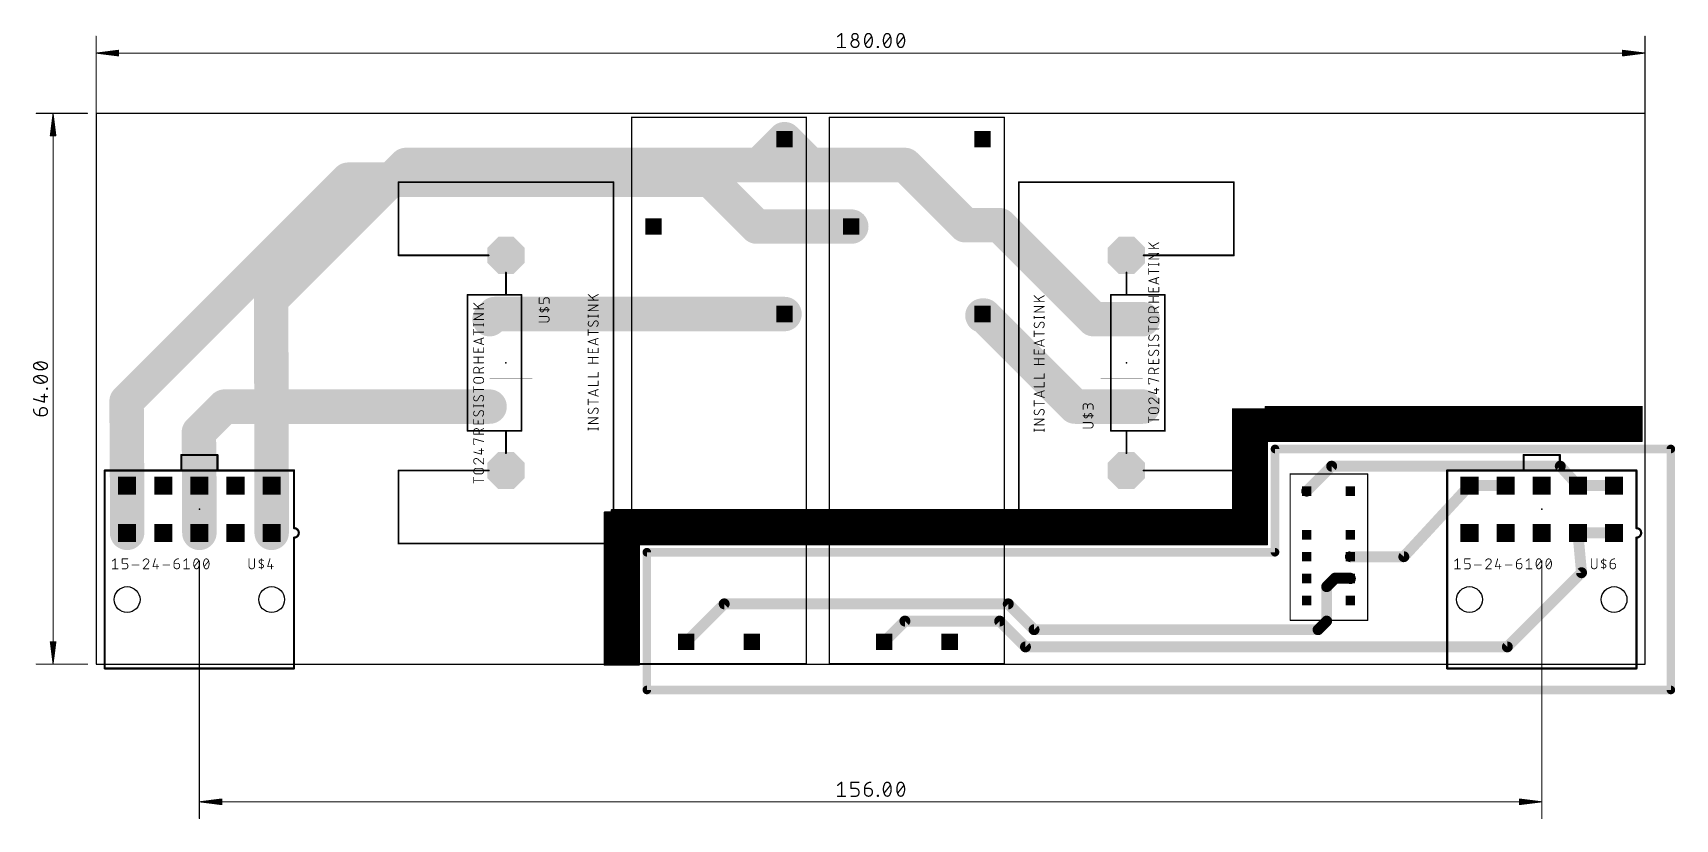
# Model space of a CAD drawing. Extents: x 10 to 200, y -18 to 73.
import ezdxf

# ---------------------------------------------------------------- set-up
doc = ezdxf.new("R2010")
doc.units = 0
for name, color, linetype in [('1', 12, 'CONTINUOUS'), ('16', 132, 'CONTINUOUS'), ('17', 110, 'CONTINUOUS'), ('19', 53, 'CONTINUOUS'), ('20', 31, 'CONTINUOUS'), ('21', 253, 'CONTINUOUS'), ('23', 53, 'CONTINUOUS'), ('25', 253, 'CONTINUOUS'), ('27', 253, 'CONTINUOUS'), ('51', 253, 'CONTINUOUS')]:
    doc.layers.add(name, color=color, linetype=linetype)

# ---------------------------------------------------------------- blocks, each defined once
blk = doc.blocks.new('SQUAREP')
blk.add_solid([(-0.5, -0.5), (0.5, -0.5), (-0.5, 0.5), (0.5, 0.5)])
blk = doc.blocks.new('ROUNDP')
at = {"const_width": 0.5}
blk.add_lwpolyline([(0, -0.25, 1), (0, 0.25, 1), (0, -0.25)], format="xyb", dxfattribs=at)
blk = doc.blocks.new('OCTAGONP')
at = {"const_width": 0.5}
blk.add_lwpolyline([(-0.25, -0.1036), (-0.25, 0.1036), (-0.1036, 0.25), (0.1036, 0.25), (0.25, 0.1036), (0.25, -0.1036), (0.1036, -0.25), (-0.1036, -0.25), (-0.25, -0.1036), (-0.25, 0.1036)], dxfattribs=at)

msp = doc.modelspace()

# ---------------------------------------------------------------- linework, layer by layer
at = {"layer": '1'}
for points, const_width in [([(17, 64), (17, 72.95)], 0.13), ([(103.1756, 72.9151), (103.6271, 73.2763)], 0.1524), ([(103.6271, 73.2763), (103.6271, 71.6507)], 0.1524), ([(106.3921, 72.0119), (107.1146, 72.9151)], 0.1524), ([(108.5805, 72.0119), (109.303, 72.9151)], 0.1524), ([(110.1436, 72.0119), (110.8661, 72.9151)], 0.1524), ([(197, 64), (197, 72.95)], 0.13), ([(17.065, 71), (19.6, 71.3192)], 0.13), ([(17.065, 71), (19.6, 71.26)], 0.13), ([(17.065, 71), (19.6, 71.13)], 0.13), ([(17.065, 71), (196.935, 71)], 0.13), ([(19.6, 70.6808), (17.065, 71)], 0.13), ([(19.6, 70.87), (17.065, 71)], 0.13), ([(19.6, 70.74), (17.065, 71)], 0.13), ([(19.6, 71.3192), (19.6, 70.6808)], 0.13), ([(103.1756, 71.6507), (104.0787, 71.6507)], 0.1524), ([(107.8024, 71.6507), (107.8024, 71.741)], 0.1524), ([(107.8024, 71.741), (107.8927, 71.741)], 0.1524), ([(107.8927, 71.6507), (107.8024, 71.6507)], 0.1524), ([(107.8927, 71.741), (107.8927, 71.6507)], 0.1524), ([(196.935, 71), (194.4, 71.3192)], 0.13), ([(194.4, 71.3192), (194.4, 70.6808)], 0.13), ([(196.935, 71), (194.4, 71.26)], 0.13), ([(196.935, 71), (194.4, 71.13)], 0.13), ([(194.4, 70.6808), (196.935, 71)], 0.13), ([(194.4, 70.87), (196.935, 71)], 0.13), ([(194.4, 70.74), (196.935, 71)], 0.13), ([(16, 64), (10.05, 64)], 0.13), ([(12, 63.935), (11.6808, 61.4)], 0.13), ([(12, 63.935), (11.74, 61.4)], 0.13), ([(12, 63.935), (11.87, 61.4)], 0.13), ([(12, 63.935), (12, 0.065)], 0.13), ([(12.3192, 61.4), (12, 63.935)], 0.13), ([(12.13, 61.4), (12, 63.935)], 0.13), ([(12.26, 61.4), (12, 63.935)], 0.13), ([(11.6808, 61.4), (12.3192, 61.4)], 0.13), ([(20.54, 30.54), (46.2925, 56.2925)], 4), ([(46.2925, 56.2925), (88.3075, 56.2925)], 4), ([(88.3075, 56.2925), (93.76, 50.84)], 4), ([(93.76, 50.84), (104.76, 50.84)], 4), ([(10.9881, 34.2901), (10.0849, 35.0126)], 0.1524), ([(10.9881, 32.727), (10.0849, 33.4495)], 0.1524), ([(20.6, 20.75), (20.54, 30.54)], 4), ([(9.7237, 30.8096), (10.9881, 30.4483)], 0.1524), ([(10.6268, 31.0805), (11.3493, 31.0805)], 0.1524), ([(10.9881, 30.4483), (10.9881, 31.3514)], 0.1524), ([(11.259, 31.9489), (11.259, 32.0392)], 0.1524), ([(11.259, 32.0392), (11.3493, 32.0392)], 0.1524), ([(11.3493, 31.9489), (11.259, 31.9489)], 0.1524), ([(11.3493, 32.0392), (11.3493, 31.9489)], 0.1524), ([(28.94, 26.94), (31.92, 29.92)], 4), ([(31.92, 29.92), (62.725, 29.92)], 4), ([(10.4462, 28.8852), (10.4462, 29.4271)], 0.1524), ([(10.8977, 28.8852), (10.4462, 28.8852)], 0.1524), ([(10.8074, 29.7883), (10.8977, 29.7883)], 0.1524), ([(29, 20.75), (28.94, 26.94)], 4), ([(200, 25), (154, 25)], 1), ([(154, 25), (154, 13)], 1), ([(200, -3), (200, 25)], 1), ([(20.6, 15.25), (20.6, 20.75)], 4), ([(29, 15.25), (29, 20.75)], 4), ([(81, 13), (81, -3)], 1), ([(154, 13), (81, 13)], 1), ([(29, 12), (29, -17.95)], 0.13), ([(185, 12), (185, -17.95)], 0.13), ([(12, 0.065), (11.6808, 2.6)], 0.13), ([(11.6808, 2.6), (12.3192, 2.6)], 0.13), ([(12, 0.065), (11.74, 2.6)], 0.13), ([(12, 0.065), (11.87, 2.6)], 0.13), ([(12.3192, 2.6), (12, 0.065)], 0.13), ([(12.13, 2.6), (12, 0.065)], 0.13), ([(12.26, 2.6), (12, 0.065)], 0.13), ([(16, 0), (10.05, 0)], 0.13), ([(81, -3), (200, -3)], 1), ([(103.1756, -14.0849), (103.6271, -13.7237)], 0.1524), ([(103.6271, -13.7237), (103.6271, -15.3493)], 0.1524), ([(104.7387, -14.4462), (104.7387, -13.7237)], 0.1524), ([(104.7387, -13.7237), (105.6418, -13.7237)], 0.1524), ([(105.2806, -14.4462), (104.7387, -14.4462)], 0.1524), ([(105.6418, -14.9881), (105.6418, -14.8074)], 0.1524), ([(106.3018, -14.4462), (106.8437, -14.4462)], 0.1524), ([(106.3018, -14.8977), (106.3018, -14.4462)], 0.1524), ([(107.2049, -14.8074), (107.2049, -14.8977)], 0.1524), ([(107.8024, -15.3493), (107.8024, -15.259)], 0.1524), ([(107.8024, -15.259), (107.8927, -15.259)], 0.1524), ([(107.8927, -15.259), (107.8927, -15.3493)], 0.1524), ([(108.5805, -14.9881), (109.303, -14.0849)], 0.1524), ([(110.1436, -14.9881), (110.8661, -14.0849)], 0.1524), ([(29.065, -16), (31.6, -15.6808)], 0.13), ([(29.065, -16), (31.6, -15.74)], 0.13), ([(29.065, -16), (31.6, -15.87)], 0.13), ([(29.065, -16), (184.935, -16)], 0.13), ([(31.6, -16.3192), (29.065, -16)], 0.13), ([(31.6, -16.13), (29.065, -16)], 0.13), ([(31.6, -16.26), (29.065, -16)], 0.13), ([(31.6, -15.6808), (31.6, -16.3192)], 0.13), ([(103.1756, -15.3493), (104.0787, -15.3493)], 0.1524), ([(104.7387, -15.3493), (105.2806, -15.3493)], 0.1524), ([(107.8927, -15.3493), (107.8024, -15.3493)], 0.1524), ([(184.935, -16), (182.4, -15.6808)], 0.13), ([(182.4, -15.6808), (182.4, -16.3192)], 0.13), ([(184.935, -16), (182.4, -15.74)], 0.13), ([(184.935, -16), (182.4, -15.87)], 0.13), ([(182.4, -16.3192), (184.935, -16)], 0.13), ([(182.4, -16.13), (184.935, -16)], 0.13), ([(182.4, -16.26), (184.935, -16)], 0.13)]:
    msp.add_lwpolyline(points, dxfattribs=dict(at, const_width=const_width))
for points, const_width in [([(17.0325, 72.95, 1), (16.9675, 72.95)], 0.065), ([(103.1518, 72.9448, 1), (103.1994, 72.8853)], 0.0762), ([(103.6652, 73.2763, 1), (103.589, 73.2763)], 0.0762), ([(103.6509, 73.2465, 1), (103.6033, 73.3061)], 0.0762), ([(105.6418, 72.1023, 1), (104.7387, 72.1023)], 0.1524), ([(105.5515, 72.9151, 1), (104.829, 72.9151)], 0.1524), ([(104.829, 72.9151, 1), (105.5515, 72.9151)], 0.1524), ([(104.8671, 72.9151, 1), (104.7909, 72.9151)], 0.0762), ([(104.7909, 72.9151, 1), (104.8671, 72.9151)], 0.0762), ([(105.5896, 72.9151, 1), (105.5134, 72.9151)], 0.0762), ([(105.5134, 72.9151, 1), (105.5896, 72.9151)], 0.0762), ([(106.4373, 73.0505, 0.1139), (106.3018, 72.4635)], 0.1524), ([(106.3018, 72.4635, 0.1139), (106.4373, 71.8765)], 0.1524), ([(106.3399, 72.4635, 1), (106.2637, 72.4635)], 0.0762), ([(106.7534, 73.2763, 0.3205), (106.4373, 73.0505)], 0.1524), ([(106.4013, 73.0629, 1), (106.4733, 73.0382)], 0.0762), ([(106.4716, 73.0338, 1), (106.4031, 73.0672)], 0.0762), ([(107.0695, 73.0505, 0.3205), (106.7534, 73.2763)], 0.1524), ([(106.7534, 73.3144, 1), (106.7534, 73.2382)], 0.0762), ([(106.7534, 73.2382, 1), (106.7534, 73.3144)], 0.0762), ([(107.1037, 73.0672, 1), (107.0352, 73.0338)], 0.0762), ([(107.2049, 72.4635, 0.1139), (107.0695, 73.0505)], 0.1524), ([(107.0695, 71.8765, 0.1139), (107.2049, 72.4635)], 0.1524), ([(107.0334, 73.0382, 1), (107.1055, 73.0629)], 0.0762), ([(107.1444, 72.8913, 1), (107.0849, 72.9389)], 0.0762), ([(107.243, 72.4635, 1), (107.1668, 72.4635)], 0.0762), ([(108.6257, 73.0505, 0.1139), (108.4902, 72.4635)], 0.1524), ([(108.4902, 72.4635, 0.1139), (108.6257, 71.8765)], 0.1524), ([(108.5283, 72.4635, 1), (108.4521, 72.4635)], 0.0762), ([(108.5896, 73.0629, 1), (108.6617, 73.0382)], 0.0762), ([(108.9418, 73.2763, 0.3205), (108.6257, 73.0505)], 0.1524), ([(108.6599, 73.0338, 1), (108.5914, 73.0672)], 0.0762), ([(109.2579, 73.0505, 0.3205), (108.9418, 73.2763)], 0.1524), ([(108.9418, 73.3144, 1), (108.9418, 73.2382)], 0.0762), ([(108.9418, 73.2382, 1), (108.9418, 73.3144)], 0.0762), ([(109.2921, 73.0672, 1), (109.2236, 73.0338)], 0.0762), ([(109.3933, 72.4635, 0.1139), (109.2579, 73.0505)], 0.1524), ([(109.2579, 71.8765, 0.1139), (109.3933, 72.4635)], 0.1524), ([(109.2218, 73.0382, 1), (109.2939, 73.0629)], 0.0762), ([(109.3328, 72.8913, 1), (109.2733, 72.9389)], 0.0762), ([(109.4314, 72.4635, 1), (109.3552, 72.4635)], 0.0762), ([(110.1888, 73.0505, 0.1139), (110.0533, 72.4635)], 0.1524), ([(110.0533, 72.4635, 0.1139), (110.1888, 71.8765)], 0.1524), ([(110.0914, 72.4635, 1), (110.0152, 72.4635)], 0.0762), ([(110.5049, 73.2763, 0.3205), (110.1888, 73.0505)], 0.1524), ([(110.1528, 73.0629, 1), (110.2248, 73.0382)], 0.0762), ([(110.223, 73.0338, 1), (110.1545, 73.0672)], 0.0762), ([(110.821, 73.0505, 0.3205), (110.5049, 73.2763)], 0.1524), ([(110.5049, 73.3144, 1), (110.5049, 73.2382)], 0.0762), ([(110.5049, 73.2382, 1), (110.5049, 73.3144)], 0.0762), ([(110.8552, 73.0672, 1), (110.7867, 73.0338)], 0.0762), ([(110.9564, 72.4635, 0.1139), (110.821, 73.0505)], 0.1524), ([(110.821, 71.8765, 0.1139), (110.9564, 72.4635)], 0.1524), ([(110.7849, 73.0382, 1), (110.857, 73.0629)], 0.0762), ([(110.8959, 72.8913, 1), (110.8364, 72.9389)], 0.0762), ([(110.9945, 72.4635, 1), (110.9183, 72.4635)], 0.0762), ([(197.0325, 72.95, 1), (196.9675, 72.95)], 0.065), ([(17.065, 71.0325, 1), (17.065, 70.9675)], 0.065), ([(17.0691, 71.0322, 1), (17.0609, 70.9678)], 0.065), ([(17.0633, 71.0325, 1), (17.0667, 70.9675)], 0.065), ([(17.0667, 71.0325, 1), (17.0633, 70.9675)], 0.065), ([(17.0683, 71.0323, 1), (17.0617, 70.9677)], 0.065), ([(17.0617, 71.0323, 1), (17.0683, 70.9677)], 0.065), ([(17.0609, 71.0322, 1), (17.0691, 70.9678)], 0.065), ([(19.6325, 71.3192, 1), (19.5675, 71.3192)], 0.065), ([(19.5675, 70.6808, 1), (19.6325, 70.6808)], 0.065), ([(19.6041, 71.287, 1), (19.5959, 71.3515)], 0.065), ([(19.5959, 70.6485, 1), (19.6041, 70.713)], 0.065), ([(19.6033, 71.2277, 1), (19.5967, 71.2923)], 0.065), ([(19.5967, 70.7077, 1), (19.6033, 70.7723)], 0.065), ([(19.6017, 71.0975, 1), (19.5983, 71.1625)], 0.065), ([(19.5983, 70.8375, 1), (19.6017, 70.9025)], 0.065), ([(103.1756, 71.6888, 1), (103.1756, 71.6126)], 0.0762), ([(103.589, 71.6507, 1), (103.6652, 71.6507)], 0.0762), ([(104.0787, 71.6126, 1), (104.0787, 71.6888)], 0.0762), ([(104.7387, 72.1023, 1), (105.6418, 72.1023)], 0.1524), ([(104.7768, 72.1023, 1), (104.7006, 72.1023)], 0.0762), ([(104.7006, 72.1023, 1), (104.7768, 72.1023)], 0.0762), ([(105.6799, 72.1023, 1), (105.6037, 72.1023)], 0.0762), ([(105.6037, 72.1023, 1), (105.6799, 72.1023)], 0.0762), ([(106.2637, 72.4635, 1), (106.3399, 72.4635)], 0.0762), ([(106.3624, 72.0357, 1), (106.4219, 71.9881)], 0.0762), ([(106.4373, 71.8765, 0.3205), (106.7534, 71.6507)], 0.1524), ([(106.4733, 71.8888, 1), (106.4013, 71.8641)], 0.0762), ([(106.4031, 71.8598, 1), (106.4716, 71.8932)], 0.0762), ([(106.7534, 71.6507, 0.3205), (107.0695, 71.8765)], 0.1524), ([(106.7534, 71.6888, 1), (106.7534, 71.6126)], 0.0762), ([(106.7534, 71.6126, 1), (106.7534, 71.6888)], 0.0762), ([(107.0352, 71.8932, 1), (107.1037, 71.8598)], 0.0762), ([(107.1055, 71.8641, 1), (107.0334, 71.8888)], 0.0762), ([(107.1668, 72.4635, 1), (107.243, 72.4635)], 0.0762), ([(107.8405, 71.741, 1), (107.7643, 71.741)], 0.0762), ([(107.8024, 71.7791, 1), (107.8024, 71.7029)], 0.0762), ([(107.8024, 71.6888, 1), (107.8024, 71.6126)], 0.0762), ([(107.7643, 71.6507, 1), (107.8405, 71.6507)], 0.0762), ([(107.9308, 71.741, 1), (107.8546, 71.741)], 0.0762), ([(107.8546, 71.6507, 1), (107.9308, 71.6507)], 0.0762), ([(107.8927, 71.7029, 1), (107.8927, 71.7791)], 0.0762), ([(107.8927, 71.6126, 1), (107.8927, 71.6888)], 0.0762), ([(108.4521, 72.4635, 1), (108.5283, 72.4635)], 0.0762), ([(108.5508, 72.0357, 1), (108.6103, 71.9881)], 0.0762), ([(108.6617, 71.8888, 1), (108.5896, 71.8641)], 0.0762), ([(108.6257, 71.8765, 0.3205), (108.9418, 71.6507)], 0.1524), ([(108.5914, 71.8598, 1), (108.6599, 71.8932)], 0.0762), ([(108.9418, 71.6507, 0.3205), (109.2579, 71.8765)], 0.1524), ([(108.9418, 71.6888, 1), (108.9418, 71.6126)], 0.0762), ([(108.9418, 71.6126, 1), (108.9418, 71.6888)], 0.0762), ([(109.2236, 71.8932, 1), (109.2921, 71.8598)], 0.0762), ([(109.2939, 71.8641, 1), (109.2218, 71.8888)], 0.0762), ([(109.3552, 72.4635, 1), (109.4314, 72.4635)], 0.0762), ([(110.0152, 72.4635, 1), (110.0914, 72.4635)], 0.0762), ([(110.1139, 72.0357, 1), (110.1734, 71.9881)], 0.0762), ([(110.1888, 71.8765, 0.3205), (110.5049, 71.6507)], 0.1524), ([(110.2248, 71.8888, 1), (110.1528, 71.8641)], 0.0762), ([(110.1545, 71.8598, 1), (110.223, 71.8932)], 0.0762), ([(110.5049, 71.6507, 0.3205), (110.821, 71.8765)], 0.1524), ([(110.5049, 71.6888, 1), (110.5049, 71.6126)], 0.0762), ([(110.5049, 71.6126, 1), (110.5049, 71.6888)], 0.0762), ([(110.7867, 71.8932, 1), (110.8552, 71.8598)], 0.0762), ([(110.857, 71.8641, 1), (110.7849, 71.8888)], 0.0762), ([(110.9183, 72.4635, 1), (110.9945, 72.4635)], 0.0762), ([(194.4041, 71.3515, 1), (194.3959, 71.287)], 0.065), ([(194.4325, 71.3192, 1), (194.3675, 71.3192)], 0.065), ([(194.4033, 71.2923, 1), (194.3967, 71.2277)], 0.065), ([(194.4017, 71.1625, 1), (194.3983, 71.0975)], 0.065), ([(194.3983, 70.9025, 1), (194.4017, 70.8375)], 0.065), ([(194.3967, 70.7723, 1), (194.4033, 70.7077)], 0.065), ([(194.3959, 70.713, 1), (194.4041, 70.6485)], 0.065), ([(194.3675, 70.6808, 1), (194.4325, 70.6808)], 0.065), ([(196.9391, 70.9678, 1), (196.9309, 71.0322)], 0.065), ([(196.9309, 70.9678, 1), (196.9391, 71.0322)], 0.065), ([(196.9383, 70.9677, 1), (196.9317, 71.0323)], 0.065), ([(196.9317, 70.9677, 1), (196.9383, 71.0323)], 0.065), ([(196.9333, 70.9675, 1), (196.9367, 71.0325)], 0.065), ([(196.9367, 70.9675, 1), (196.9333, 71.0325)], 0.065), ([(196.935, 70.9675, 1), (196.935, 71.0325)], 0.065), ([(10.05, 64.0325, 1), (10.05, 63.9675)], 0.065), ([(12.0325, 63.935, 1), (11.9675, 63.935)], 0.065), ([(12.0322, 63.9391, 1), (11.9678, 63.9309)], 0.065), ([(12.0325, 63.9333, 1), (11.9675, 63.9367)], 0.065), ([(12.0325, 63.9367, 1), (11.9675, 63.9333)], 0.065), ([(12.0323, 63.9383, 1), (11.9677, 63.9317)], 0.065), ([(12.0323, 63.9317, 1), (11.9677, 63.9383)], 0.065), ([(12.0322, 63.9309, 1), (11.9678, 63.9391)], 0.065), ([(16, 63.9675, 1), (16, 64.0325)], 0.065), ([(16.9675, 64, 1), (17.0325, 64)], 0.065), ([(196.9675, 64, 1), (197.0325, 64)], 0.065), ([(11.6485, 61.4041, 1), (11.713, 61.3959)], 0.065), ([(11.6808, 61.4325, 1), (11.6808, 61.3675)], 0.065), ([(11.7077, 61.4033, 1), (11.7723, 61.3967)], 0.065), ([(11.8375, 61.4017, 1), (11.9025, 61.3983)], 0.065), ([(12.0975, 61.3983, 1), (12.1625, 61.4017)], 0.065), ([(12.2277, 61.3967, 1), (12.2923, 61.4033)], 0.065), ([(12.287, 61.3959, 1), (12.3515, 61.4041)], 0.065), ([(12.3192, 61.3675, 1), (12.3192, 61.4325)], 0.065), ([(46.2925, 57.2925, 1), (46.2925, 55.2925)], 2), ([(46.9996, 55.5854, 1), (45.5854, 56.9996)], 2), ([(89.0146, 56.9996, 1), (87.6004, 55.5854)], 2), ([(88.3075, 55.2925, 1), (88.3075, 57.2925)], 2), ([(93.76, 51.84, 1), (93.76, 49.84)], 2), ([(93.0529, 50.1329, 1), (94.4671, 51.5471)], 2), ([(104.76, 49.84, 1), (104.76, 51.84)], 2), ([(9.9495, 34.9675, 0.3205), (9.7237, 34.6514)], 0.1524), ([(9.7237, 34.6514, 0.3205), (9.9495, 34.3353)], 0.1524), ([(9.7618, 34.6514, 1), (9.6856, 34.6514)], 0.0762), ([(9.6856, 34.6514, 1), (9.7618, 34.6514)], 0.0762), ([(10.5365, 35.1029, 0.1139), (9.9495, 34.9675)], 0.1524), ([(9.9328, 35.0017, 1), (9.9662, 34.9332)], 0.0762), ([(9.9495, 34.3353, 0.1139), (10.5365, 34.1998)], 0.1524), ([(9.9662, 34.3695, 1), (9.9328, 34.301)], 0.0762), ([(9.9618, 34.9314, 1), (9.9371, 35.0035)], 0.0762), ([(9.9371, 34.2992, 1), (9.9618, 34.3713)], 0.0762), ([(10.1087, 35.0424, 1), (10.0611, 34.9829)], 0.0762), ([(11.1235, 34.9675, 0.1139), (10.5365, 35.1029)], 0.1524), ([(10.5365, 35.141, 1), (10.5365, 35.0648)], 0.0762), ([(10.5365, 34.1998, 0.1139), (11.1235, 34.3353)], 0.1524), ([(10.5365, 35.0648, 1), (10.5365, 35.141)], 0.0762), ([(10.9643, 34.2604, 1), (11.0119, 34.3199)], 0.0762), ([(11.3493, 34.6514, 0.3205), (11.1235, 34.9675)], 0.1524), ([(11.1359, 35.0035, 1), (11.1112, 34.9314)], 0.0762), ([(11.1235, 34.3353, 0.3205), (11.3493, 34.6514)], 0.1524), ([(11.1112, 34.3713, 1), (11.1359, 34.2992)], 0.0762), ([(11.1068, 34.9332, 1), (11.1402, 35.0017)], 0.0762), ([(11.1402, 34.301, 1), (11.1068, 34.3695)], 0.0762), ([(11.3874, 34.6514, 1), (11.3112, 34.6514)], 0.0762), ([(11.3112, 34.6514, 1), (11.3874, 34.6514)], 0.0762), ([(9.9495, 33.4043, 0.3205), (9.7237, 33.0882)], 0.1524), ([(9.7237, 33.0882, 0.3205), (9.9495, 32.7722)], 0.1524), ([(9.7618, 33.0882, 1), (9.6856, 33.0882)], 0.0762), ([(9.6856, 33.0882, 1), (9.7618, 33.0882)], 0.0762), ([(10.5365, 33.5398, 0.1139), (9.9495, 33.4043)], 0.1524), ([(9.9328, 33.4386, 1), (9.9662, 33.3701)], 0.0762), ([(9.9495, 32.7722, 0.1139), (10.5365, 32.6367)], 0.1524), ([(9.9662, 32.8064, 1), (9.9328, 32.7379)], 0.0762), ([(9.9618, 33.3683, 1), (9.9371, 33.4404)], 0.0762), ([(9.9371, 32.7361, 1), (9.9618, 32.8082)], 0.0762), ([(10.1087, 33.4792, 1), (10.0611, 33.4197)], 0.0762), ([(10.5365, 34.2379, 1), (10.5365, 34.1617)], 0.0762), ([(11.1235, 33.4043, 0.1139), (10.5365, 33.5398)], 0.1524), ([(10.5365, 33.5779, 1), (10.5365, 33.5017)], 0.0762), ([(10.5365, 32.6367, 0.1139), (11.1235, 32.7722)], 0.1524), ([(10.5365, 32.6748, 1), (10.5365, 32.5986)], 0.0762), ([(10.5365, 34.1617, 1), (10.5365, 34.2379)], 0.0762), ([(10.5365, 33.5017, 1), (10.5365, 33.5779)], 0.0762), ([(10.5365, 32.5986, 1), (10.5365, 32.6748)], 0.0762), ([(10.9643, 32.6972, 1), (11.0119, 32.7568)], 0.0762), ([(11.1359, 33.4404, 1), (11.1112, 33.3683)], 0.0762), ([(11.3493, 33.0882, 0.3205), (11.1235, 33.4043)], 0.1524), ([(11.1235, 32.7722, 0.3205), (11.3493, 33.0882)], 0.1524), ([(11.1112, 32.8082, 1), (11.1359, 32.7361)], 0.0762), ([(11.1068, 33.3701, 1), (11.1402, 33.4386)], 0.0762), ([(11.1402, 32.7379, 1), (11.1068, 32.8064)], 0.0762), ([(11.3874, 33.0882, 1), (11.3112, 33.0882)], 0.0762), ([(11.3112, 33.0882, 1), (11.3874, 33.0882)], 0.0762), ([(21.54, 30.5461, 1), (19.54, 30.5339)], 2), ([(9.7342, 30.8462, 1), (9.7132, 30.7729)], 0.0762), ([(10.6268, 31.1186, 1), (10.6268, 31.0424)], 0.0762), ([(11.0262, 31.3514, 1), (10.95, 31.3514)], 0.0762), ([(11.2971, 32.0392, 1), (11.2209, 32.0392)], 0.0762), ([(11.259, 32.0773, 1), (11.259, 32.0011)], 0.0762), ([(11.259, 31.987, 1), (11.259, 31.9108)], 0.0762), ([(11.2209, 31.9489, 1), (11.2971, 31.9489)], 0.0762), ([(11.3874, 32.0392, 1), (11.3112, 32.0392)], 0.0762), ([(11.3112, 31.9489, 1), (11.3874, 31.9489)], 0.0762), ([(11.3493, 32.0011, 1), (11.3493, 32.0773)], 0.0762), ([(11.3493, 31.9108, 1), (11.3493, 31.987)], 0.0762), ([(11.3493, 31.0424, 1), (11.3493, 31.1186)], 0.0762), ([(19.8329, 31.2471, 1), (21.2471, 29.8329)], 2), ([(31.92, 30.92, 1), (31.92, 28.92)], 2), ([(32.6271, 29.2129, 1), (31.2129, 30.6271)], 2), ([(62.725, 28.92, 1), (62.725, 30.92)], 2), ([(9.7237, 29.6077, 0.4142), (10.4462, 28.8852)], 0.1524), ([(9.7618, 29.6077, 1), (9.6856, 29.6077)], 0.0762), ([(10.8074, 29.7883, 0.4142), (10.4462, 29.4271)], 0.1524), ([(10.4843, 29.4271, 1), (10.4081, 29.4271)], 0.0762), ([(10.4081, 29.4271, 1), (10.4843, 29.4271)], 0.0762), ([(10.4462, 28.9233, 1), (10.4462, 28.8471)], 0.0762), ([(10.4081, 28.8852, 1), (10.4843, 28.8852)], 0.0762), ([(10.4462, 28.8471, 1), (10.4462, 28.9233)], 0.0762), ([(10.8074, 29.8264, 1), (10.8074, 29.7502)], 0.0762), ([(10.8074, 29.7502, 1), (10.8074, 29.8264)], 0.0762), ([(10.8977, 28.8852, 1), (10.8977, 29.7883)], 0.1524), ([(10.8977, 29.8264, 1), (10.8977, 29.7502)], 0.0762), ([(10.8977, 28.9233, 1), (10.8977, 28.8471)], 0.0762), ([(10.8977, 29.7502, 1), (10.8977, 29.8264)], 0.0762), ([(10.8977, 28.8471, 1), (10.8977, 28.9233)], 0.0762), ([(10.95, 30.4483, 1), (11.0262, 30.4483)], 0.0762), ([(10.9776, 30.4117, 1), (10.9985, 30.485)], 0.0762), ([(29.94, 26.9497, 1), (27.94, 26.9303)], 2), ([(28.2329, 27.6471, 1), (29.6471, 26.2329)], 2), ([(154, 25.25, 1), (154, 24.75)], 0.5), ([(154.25, 25, 1), (153.75, 25)], 0.5), ([(200.25, 25, 1), (199.75, 25)], 0.5), ([(200, 24.75, 1), (200, 25.25)], 0.5), ([(21.6, 20.75, 1), (19.6, 20.75)], 2), ([(19.6, 20.7439, 1), (21.6, 20.7561)], 2), ([(30, 20.75, 1), (28, 20.75)], 2), ([(28, 20.7403, 1), (30, 20.7597)], 2), ([(19.6, 15.25, 1), (21.6, 15.25)], 2), ([(28, 15.25, 1), (30, 15.25)], 2), ([(81.25, 13, 1), (80.75, 13)], 0.5), ([(81, 13.25, 1), (81, 12.75)], 0.5), ([(154, 12.75, 1), (154, 13.25)], 0.5), ([(29.0325, 12, 1), (28.9675, 12)], 0.065), ([(153.75, 13, 1), (154.25, 13)], 0.5), ([(185.0325, 12, 1), (184.9675, 12)], 0.065), ([(11.713, 2.6041, 1), (11.6485, 2.5959)], 0.065), ([(11.6808, 2.6325, 1), (11.6808, 2.5675)], 0.065), ([(11.7723, 2.6033, 1), (11.7077, 2.5967)], 0.065), ([(11.9025, 2.6017, 1), (11.8375, 2.5983)], 0.065), ([(12.1625, 2.5983, 1), (12.0975, 2.6017)], 0.065), ([(12.2923, 2.5967, 1), (12.2277, 2.6033)], 0.065), ([(12.3515, 2.5959, 1), (12.287, 2.6041)], 0.065), ([(12.3192, 2.5675, 1), (12.3192, 2.6325)], 0.065), ([(10.05, 0.0325, 1), (10.05, -0.0325)], 0.065), ([(11.9678, 0.0691, 1), (12.0322, 0.0609)], 0.065), ([(11.9677, 0.0683, 1), (12.0323, 0.0617)], 0.065), ([(11.9675, 0.0633, 1), (12.0325, 0.0667)], 0.065), ([(11.9675, 0.0667, 1), (12.0325, 0.0633)], 0.065), ([(11.9675, 0.065, 1), (12.0325, 0.065)], 0.065), ([(11.9677, 0.0617, 1), (12.0323, 0.0683)], 0.065), ([(11.9678, 0.0609, 1), (12.0322, 0.0691)], 0.065), ([(16, -0.0325, 1), (16, 0.0325)], 0.065), ([(81, -2.75, 1), (81, -3.25)], 0.5), ([(80.75, -3, 1), (81.25, -3)], 0.5), ([(199.75, -3, 1), (200.25, -3)], 0.5), ([(200, -3.25, 1), (200, -2.75)], 0.5), ([(103.1518, -14.0552, 1), (103.1994, -14.1147)], 0.0762), ([(103.6652, -13.7237, 1), (103.589, -13.7237)], 0.0762), ([(103.6509, -13.7535, 1), (103.6033, -13.6939)], 0.0762), ([(104.7768, -13.7237, 1), (104.7006, -13.7237)], 0.0762), ([(104.7387, -13.6856, 1), (104.7387, -13.7618)], 0.0762), ([(104.7387, -14.4081, 1), (104.7387, -14.4843)], 0.0762), ([(104.7006, -14.4462, 1), (104.7768, -14.4462)], 0.0762), ([(105.6418, -14.8074, 0.4142), (105.2806, -14.4462)], 0.1524), ([(105.2806, -14.4081, 1), (105.2806, -14.4843)], 0.0762), ([(105.2806, -15.3493, 0.4142), (105.6418, -14.9881)], 0.1524), ([(105.2806, -14.4843, 1), (105.2806, -14.4081)], 0.0762), ([(105.6799, -14.8074, 1), (105.6037, -14.8074)], 0.0762), ([(105.6037, -14.8074, 1), (105.6799, -14.8074)], 0.0762), ([(105.6799, -14.9881, 1), (105.6037, -14.9881)], 0.0762), ([(105.6037, -14.9881, 1), (105.6799, -14.9881)], 0.0762), ([(105.6418, -13.7618, 1), (105.6418, -13.6856)], 0.0762), ([(107.0243, -13.7237, 0.4142), (106.3018, -14.4462)], 0.1524), ([(106.3018, -14.4081, 1), (106.3018, -14.4843)], 0.0762), ([(106.3399, -14.4462, 1), (106.2637, -14.4462)], 0.0762), ([(106.2637, -14.4462, 1), (106.3399, -14.4462)], 0.0762), ([(106.3018, -14.8977, 1), (107.2049, -14.8977)], 0.1524), ([(106.3399, -14.8977, 1), (106.2637, -14.8977)], 0.0762), ([(106.2637, -14.8977, 1), (106.3399, -14.8977)], 0.0762), ([(107.2049, -14.8074, 0.4142), (106.8437, -14.4462)], 0.1524), ([(106.8437, -14.4081, 1), (106.8437, -14.4843)], 0.0762), ([(106.8437, -14.4843, 1), (106.8437, -14.4081)], 0.0762), ([(107.0243, -13.7618, 1), (107.0243, -13.6856)], 0.0762), ([(107.243, -14.8074, 1), (107.1668, -14.8074)], 0.0762), ([(107.1668, -14.8074, 1), (107.243, -14.8074)], 0.0762), ([(107.243, -14.8977, 1), (107.1668, -14.8977)], 0.0762), ([(107.1668, -14.8977, 1), (107.243, -14.8977)], 0.0762), ([(107.8405, -15.259, 1), (107.7643, -15.259)], 0.0762), ([(107.8024, -15.2209, 1), (107.8024, -15.2971)], 0.0762), ([(107.9308, -15.259, 1), (107.8546, -15.259)], 0.0762), ([(107.8927, -15.2971, 1), (107.8927, -15.2209)], 0.0762), ([(108.6257, -13.9495, 0.1139), (108.4902, -14.5365)], 0.1524), ([(108.4902, -14.5365, 0.1139), (108.6257, -15.1235)], 0.1524), ([(108.5283, -14.5365, 1), (108.4521, -14.5365)], 0.0762), ([(108.4521, -14.5365, 1), (108.5283, -14.5365)], 0.0762), ([(108.5508, -14.9643, 1), (108.6103, -15.0119)], 0.0762), ([(108.5896, -13.9371, 1), (108.6617, -13.9618)], 0.0762), ([(108.6617, -15.1112, 1), (108.5896, -15.1359)], 0.0762), ([(108.9418, -13.7237, 0.3205), (108.6257, -13.9495)], 0.1524), ([(108.6257, -15.1235, 0.3205), (108.9418, -15.3493)], 0.1524), ([(108.6599, -13.9662, 1), (108.5914, -13.9328)], 0.0762), ([(108.5914, -15.1402, 1), (108.6599, -15.1068)], 0.0762), ([(109.2578, -13.9495, 0.3205), (108.9418, -13.7237)], 0.1524), ([(108.9418, -13.6856, 1), (108.9418, -13.7618)], 0.0762), ([(108.9418, -15.3493, 0.3205), (109.2579, -15.1235)], 0.1524), ([(108.9418, -13.7618, 1), (108.9418, -13.6856)], 0.0762), ([(109.2921, -13.9328, 1), (109.2236, -13.9662)], 0.0762), ([(109.2236, -15.1068, 1), (109.2921, -15.1402)], 0.0762), ([(109.3933, -14.5365, 0.1139), (109.2579, -13.9495)], 0.1524), ([(109.2579, -15.1235, 0.1139), (109.3933, -14.5365)], 0.1524), ([(109.2218, -13.9618, 1), (109.2939, -13.9371)], 0.0762), ([(109.2939, -15.1359, 1), (109.2218, -15.1112)], 0.0762), ([(109.3328, -14.1087, 1), (109.2733, -14.0611)], 0.0762), ([(109.4314, -14.5365, 1), (109.3552, -14.5365)], 0.0762), ([(109.3552, -14.5365, 1), (109.4314, -14.5365)], 0.0762), ([(110.1888, -13.9495, 0.1139), (110.0533, -14.5365)], 0.1524), ([(110.0533, -14.5365, 0.1139), (110.1888, -15.1235)], 0.1524), ([(110.0914, -14.5365, 1), (110.0152, -14.5365)], 0.0762), ([(110.0152, -14.5365, 1), (110.0914, -14.5365)], 0.0762), ([(110.1139, -14.9643, 1), (110.1734, -15.0119)], 0.0762), ([(110.5049, -13.7237, 0.3205), (110.1888, -13.9495)], 0.1524), ([(110.1528, -13.9371, 1), (110.2248, -13.9618)], 0.0762), ([(110.1888, -15.1235, 0.3205), (110.5049, -15.3493)], 0.1524), ([(110.2248, -15.1112, 1), (110.1528, -15.1359)], 0.0762), ([(110.223, -13.9662, 1), (110.1545, -13.9328)], 0.0762), ([(110.1545, -15.1402, 1), (110.223, -15.1068)], 0.0762), ([(110.821, -13.9495, 0.3205), (110.5049, -13.7237)], 0.1524), ([(110.5049, -13.6856, 1), (110.5049, -13.7618)], 0.0762), ([(110.5049, -15.3493, 0.3205), (110.821, -15.1235)], 0.1524), ([(110.5049, -13.7618, 1), (110.5049, -13.6856)], 0.0762), ([(110.8552, -13.9328, 1), (110.7867, -13.9662)], 0.0762), ([(110.7867, -15.1068, 1), (110.8552, -15.1402)], 0.0762), ([(110.9564, -14.5365, 0.1139), (110.821, -13.9495)], 0.1524), ([(110.821, -15.1235, 0.1139), (110.9564, -14.5365)], 0.1524), ([(110.7849, -13.9618, 1), (110.857, -13.9371)], 0.0762), ([(110.857, -15.1359, 1), (110.7849, -15.1112)], 0.0762), ([(110.8959, -14.1087, 1), (110.8364, -14.0611)], 0.0762), ([(110.9945, -14.5365, 1), (110.9183, -14.5365)], 0.0762), ([(110.9183, -14.5365, 1), (110.9945, -14.5365)], 0.0762), ([(29.065, -15.9675, 1), (29.065, -16.0325)], 0.065), ([(29.0691, -15.9678, 1), (29.0609, -16.0322)], 0.065), ([(29.0633, -15.9675, 1), (29.0667, -16.0325)], 0.065), ([(29.0667, -15.9675, 1), (29.0633, -16.0325)], 0.065), ([(29.0683, -15.9677, 1), (29.0617, -16.0323)], 0.065), ([(29.0617, -15.9677, 1), (29.0683, -16.0323)], 0.065), ([(29.0609, -15.9678, 1), (29.0691, -16.0322)], 0.065), ([(31.6325, -15.6808, 1), (31.5675, -15.6808)], 0.065), ([(31.5675, -16.3192, 1), (31.6325, -16.3192)], 0.065), ([(31.6041, -15.713, 1), (31.5959, -15.6485)], 0.065), ([(31.5959, -16.3515, 1), (31.6041, -16.287)], 0.065), ([(31.6033, -15.7723, 1), (31.5967, -15.7077)], 0.065), ([(31.5967, -16.2923, 1), (31.6033, -16.2277)], 0.065), ([(31.6017, -15.9025, 1), (31.5983, -15.8375)], 0.065), ([(31.5983, -16.1625, 1), (31.6017, -16.0975)], 0.065), ([(103.1756, -15.3112, 1), (103.1756, -15.3874)], 0.0762), ([(103.589, -15.3493, 1), (103.6652, -15.3493)], 0.0762), ([(104.0787, -15.3874, 1), (104.0787, -15.3112)], 0.0762), ([(104.7387, -15.3112, 1), (104.7387, -15.3874)], 0.0762), ([(105.2806, -15.3112, 1), (105.2806, -15.3874)], 0.0762), ([(105.2806, -15.3874, 1), (105.2806, -15.3112)], 0.0762), ([(107.8024, -15.3112, 1), (107.8024, -15.3874)], 0.0762), ([(107.7643, -15.3493, 1), (107.8405, -15.3493)], 0.0762), ([(107.8546, -15.3493, 1), (107.9308, -15.3493)], 0.0762), ([(107.8927, -15.3874, 1), (107.8927, -15.3112)], 0.0762), ([(108.9418, -15.3112, 1), (108.9418, -15.3874)], 0.0762), ([(108.9418, -15.3874, 1), (108.9418, -15.3112)], 0.0762), ([(110.5049, -15.3112, 1), (110.5049, -15.3874)], 0.0762), ([(110.5049, -15.3874, 1), (110.5049, -15.3112)], 0.0762), ([(182.4041, -15.6485, 1), (182.3959, -15.713)], 0.065), ([(182.4325, -15.6808, 1), (182.3675, -15.6808)], 0.065), ([(182.4033, -15.7077, 1), (182.3967, -15.7723)], 0.065), ([(182.4017, -15.8375, 1), (182.3983, -15.9025)], 0.065), ([(182.3983, -16.0975, 1), (182.4017, -16.1625)], 0.065), ([(182.3967, -16.2277, 1), (182.4033, -16.2923)], 0.065), ([(182.3959, -16.287, 1), (182.4041, -16.3515)], 0.065), ([(182.3675, -16.3192, 1), (182.4325, -16.3192)], 0.065), ([(184.9391, -16.0322, 1), (184.9309, -15.9678)], 0.065), ([(184.9309, -16.0322, 1), (184.9391, -15.9678)], 0.065), ([(184.9383, -16.0323, 1), (184.9317, -15.9677)], 0.065), ([(184.9317, -16.0323, 1), (184.9383, -15.9677)], 0.065), ([(184.9333, -16.0325, 1), (184.9367, -15.9675)], 0.065), ([(184.9367, -16.0325, 1), (184.9333, -15.9675)], 0.065), ([(184.935, -16.0325, 1), (184.935, -15.9675)], 0.065), ([(28.9675, -17.95, 1), (29.0325, -17.95)], 0.065), ([(184.9675, -17.95, 1), (185.0325, -17.95)], 0.065)]:
    msp.add_lwpolyline(points, format="xyb", dxfattribs=dict(at, const_width=const_width))
at = {"layer": '16'}
for points, const_width in [([(94, 58), (97, 61)], 4), ([(97, 61), (100, 58)], 4), ([(37.34, 42.34), (53, 58)], 4), ([(53, 58), (94, 58)], 4), ([(94, 58), (100, 58)], 4), ([(100, 58), (111, 58)], 4), ([(111, 58), (118, 51)], 4), ([(118, 51), (122, 51)], 4), ([(122, 51), (132.92, 40.08)], 4), ([(37.4, 20.75), (37.34, 42.34)], 4), ([(63.325, 40.68), (62.725, 40.08)], 4), ([(97, 40.68), (63.325, 40.68)], 4), ([(120.18, 40.5), (120, 40.5)], 4), ([(130.76, 29.92), (120.18, 40.5)], 4), ([(132.92, 40.08), (138.635, 40.08)], 4), ([(138.635, 29.92), (130.76, 29.92)], 4), ([(160.58, 23), (157.68, 20.1)], 1.27), ([(187.15, 23), (160.58, 23)], 1.27), ([(189.2, 20.75), (187.15, 23)], 1.27), ([(37.4, 15.25), (37.4, 20.75)], 4), ([(176.6, 20.75), (168.97, 12.48)], 1.27), ([(180.8, 20.75), (176.6, 20.75)], 1.27), ([(193.4, 20.75), (189.2, 20.75)], 1.27), ([(189.62, 10.62), (189.2, 15.25)], 1.27), ([(189.2, 15.25), (193.4, 15.25)], 1.27), ([(168.97, 12.48), (162.76, 12.48)], 1.27), ([(161, 10), (160, 9)], 1.27), ([(160, 9), (160, 5)], 1.27), ([(162.7, 10), (161, 10)], 1.27), ([(162.76, 9.94), (162.7, 10)], 1.27), ([(181, 2), (189.62, 10.62)], 1.27), ([(89.99, 7), (85.57, 2.58)], 1.27), ([(123, 7), (89.99, 7)], 1.27), ([(126, 4), (123, 7)], 1.27), ([(108.57, 2.58), (110.99, 5)], 1.27), ([(110.99, 5), (122, 5)], 1.27), ([(122, 5), (125, 2)], 1.27), ([(159, 4), (126, 4)], 1.27), ([(160, 5), (159, 4)], 1.27), ([(125, 2), (181, 2)], 1.27)]:
    msp.add_lwpolyline(points, dxfattribs=dict(at, const_width=const_width))
for points, const_width in [([(97.7071, 61.7071, 1), (96.2929, 60.2929)], 2), ([(97.7071, 60.2929, 1), (96.2929, 61.7071)], 2), ([(53, 59, 1), (53, 57)], 2), ([(53.7071, 57.2929, 1), (52.2929, 58.7071)], 2), ([(94, 59, 1), (94, 57)], 2), ([(93.2929, 58.7071, 1), (94.7071, 57.2929)], 2), ([(94, 57, 1), (94, 59)], 2), ([(100, 59, 1), (100, 57)], 2), ([(99.2929, 57.2929, 1), (100.7071, 58.7071)], 2), ([(100, 57, 1), (100, 59)], 2), ([(111.7071, 58.7071, 1), (110.2929, 57.2929)], 2), ([(111, 57, 1), (111, 59)], 2), ([(118, 52, 1), (118, 50)], 2), ([(117.2929, 50.2929, 1), (118.7071, 51.7071)], 2), ([(122.7071, 51.7071, 1), (121.2929, 50.2929)], 2), ([(122, 50, 1), (122, 52)], 2), ([(38.34, 42.3428, 1), (36.34, 42.3372)], 2), ([(36.6329, 43.0471, 1), (38.0471, 41.6329)], 2), ([(63.325, 41.68, 1), (63.325, 39.68)], 2), ([(64.0321, 39.9729, 1), (62.6179, 41.3871)], 2), ([(97, 39.68, 1), (97, 41.68)], 2), ([(120, 41.5, 1), (120, 39.5)], 2), ([(120.8871, 41.2071, 1), (119.4729, 39.7929)], 2), ([(120.18, 39.5, 1), (120.18, 41.5)], 2), ([(132.92, 41.08, 1), (132.92, 39.08)], 2), ([(138.635, 39.08, 1), (138.635, 41.08)], 2), ([(62.0179, 40.7871, 1), (63.4321, 39.3729)], 2), ([(132.2129, 39.3729, 1), (133.6271, 40.7871)], 2), ([(130.76, 30.92, 1), (130.76, 28.92)], 2), ([(130.0529, 29.2129, 1), (131.4671, 30.6271)], 2), ([(138.635, 28.92, 1), (138.635, 30.92)], 2), ([(160.58, 23.3175, 1), (160.58, 22.6825)], 0.635), ([(160.8045, 22.7755, 1), (160.3555, 23.2245)], 0.635), ([(187.3847, 23.2138, 1), (186.9153, 22.7862)], 0.635), ([(187.15, 22.6825, 1), (187.15, 23.3175)], 0.635), ([(38.4, 20.75, 1), (36.4, 20.75)], 2), ([(36.4, 20.7472, 1), (38.4, 20.7528)], 2), ([(176.6, 21.0675, 1), (176.6, 20.4325)], 0.635), ([(176.8334, 20.5347, 1), (176.3666, 20.9653)], 0.635), ([(180.8, 20.4325, 1), (180.8, 21.0675)], 0.635), ([(189.2, 21.0675, 1), (189.2, 20.4325)], 0.635), ([(188.9653, 20.5362, 1), (189.4347, 20.9638)], 0.635), ([(193.4, 20.4325, 1), (193.4, 21.0675)], 0.635), ([(157.4555, 20.3245, 1), (157.9045, 19.8755)], 0.635), ([(36.4, 15.25, 1), (38.4, 15.25)], 2), ([(189.5162, 15.2787, 1), (188.8838, 15.2213)], 0.635), ([(189.2, 15.5675, 1), (189.2, 14.9325)], 0.635), ([(193.4, 14.9325, 1), (193.4, 15.5675)], 0.635), ([(162.76, 12.7975, 1), (162.76, 12.1625)], 0.635), ([(168.7366, 12.6953, 1), (169.2034, 12.2647)], 0.635), ([(168.97, 12.1625, 1), (168.97, 12.7975)], 0.635), ([(160.3175, 9, 1), (159.6825, 9)], 0.635), ([(161, 10.3175, 1), (161, 9.6825)], 0.635), ([(161.2245, 9.7755, 1), (160.7755, 10.2245)], 0.635), ([(162.9245, 10.2245, 1), (162.4755, 9.7755)], 0.635), ([(162.5355, 9.7155, 1), (162.9845, 10.1645)], 0.635), ([(162.7, 9.6825, 1), (162.7, 10.3175)], 0.635), ([(189.3038, 10.5913, 1), (189.9362, 10.6487)], 0.635), ([(189.8445, 10.3955, 1), (189.3955, 10.8445)], 0.635), ([(89.99, 7.3175, 1), (89.99, 6.6825)], 0.635), ([(90.2145, 6.7755, 1), (89.7655, 7.2245)], 0.635), ([(123.2245, 7.2245, 1), (122.7755, 6.7755)], 0.635), ([(123, 6.6825, 1), (123, 7.3175)], 0.635), ([(159.7755, 9.2245, 1), (160.2245, 8.7755)], 0.635), ([(110.99, 5.3175, 1), (110.99, 4.6825)], 0.635), ([(111.2145, 4.7755, 1), (110.7655, 5.2245)], 0.635), ([(122.2245, 5.2245, 1), (121.7755, 4.7755)], 0.635), ([(122, 4.6825, 1), (122, 5.3175)], 0.635), ([(126, 4.3175, 1), (126, 3.6825)], 0.635), ([(125.7755, 3.7755, 1), (126.2245, 4.2245)], 0.635), ([(158.7755, 4.2245, 1), (159.2245, 3.7755)], 0.635), ([(159, 3.6825, 1), (159, 4.3175)], 0.635), ([(159.6825, 5, 1), (160.3175, 5)], 0.635), ([(160.2245, 4.7755, 1), (159.7755, 5.2245)], 0.635), ([(85.3455, 2.8045, 1), (85.7945, 2.3555)], 0.635), ([(108.3455, 2.8045, 1), (108.7945, 2.3555)], 0.635), ([(125, 2.3175, 1), (125, 1.6825)], 0.635), ([(124.7755, 1.7755, 1), (125.2245, 2.2245)], 0.635), ([(180.7755, 2.2245, 1), (181.2245, 1.7755)], 0.635), ([(181, 1.6825, 1), (181, 2.3175)], 0.635)]:
    msp.add_lwpolyline(points, format="xyb", dxfattribs=dict(at, const_width=const_width))
at = {"layer": '19'}
msp.add_line((120, 40.5), (120, 40.68), dxfattribs=at)
at = {"layer": '20'}
for p, q in [((197, 64), (17, 64)), ((17, 64), (17, 0)), ((197, 0), (197, 64)), ((17, 0), (197, 0))]:
    msp.add_line(p, q, dxfattribs=at)
for centre in [(20.6, 7.5), (37.4, 7.5), (176.6, 7.5), (193.4, 7.5)]:
    msp.add_circle(centre, 1.5, dxfattribs=at)
at = {"layer": '21'}
for points, const_width in [([(79.22, 0.04), (79.22, 63.54)], 0.1524), ([(79.22, 63.54), (99.54, 63.54)], 0.1524), ([(99.54, 63.54), (99.54, 61)], 0.1524), ([(102.22, 0.04), (102.22, 63.54)], 0.1524), ([(102.22, 63.54), (122.54, 63.54)], 0.1524), ([(122.54, 63.54), (122.54, 61)], 0.1524), ([(99.54, 61), (99.54, 0.04)], 0.1524), ([(122.54, 61), (122.54, 0.04)], 0.1524), ([(52.13, 47.5), (52.13, 56)], 0.2), ([(52.13, 56), (77.13, 56)], 0.2), ([(77.13, 56), (77.13, 22.5)], 0.2), ([(124.23, 47.5), (124.23, 56)], 0.2), ([(124.23, 56), (149.23, 56)], 0.2), ([(149.23, 56), (149.23, 47.5)], 0.2), ([(62.63, 47.5), (52.13, 47.5)], 0.2), ([(124.23, 14), (124.23, 47.5)], 0.2), ([(149.23, 47.5), (138.73, 47.5)], 0.2), ([(64.63, 45.5), (64.63, 43)], 0.2), ([(136.73, 45.5), (136.73, 43)], 0.2), ([(60.155, 42.9), (66.435, 42.9)], 0.2032), ([(60.155, 42.9), (60.155, 41.705)], 0.2032), ([(66.435, 42.9), (66.435, 27.1)], 0.2032), ([(74.1808, 42.9492), (74.8948, 42.3001)], 0.1016), ([(75.3492, 42.3001), (74.1808, 42.3001)], 0.1016), ([(75.3492, 42.9492), (74.6352, 42.5597)], 0.1016), ([(126.0108, 42.8002), (126.7248, 42.1511)], 0.1016), ([(127.1792, 42.1511), (126.0108, 42.1511)], 0.1016), ([(127.1792, 42.8002), (126.4652, 42.4107)], 0.1016), ([(134.925, 27.1), (134.925, 42.9)], 0.2032), ([(134.925, 42.9), (141.205, 42.9)], 0.2032), ([(141.205, 41.705), (141.205, 42.9)], 0.2032), ([(74.1808, 41.064), (75.3492, 41.7131)], 0.1016), ([(75.3492, 41.7131), (74.1808, 41.7131)], 0.1016), ([(75.3492, 41.064), (74.1808, 41.064)], 0.1016), ([(74.1808, 40.3062), (74.1808, 40.5658)], 0.1016), ([(74.1808, 40.436), (75.3492, 40.436)], 0.1016), ([(75.3492, 40.3062), (75.3492, 40.5658)], 0.1016), ([(126.0108, 40.9149), (127.1792, 41.5641)], 0.1016), ([(127.1792, 41.5641), (126.0108, 41.5641)], 0.1016), ([(127.1792, 40.9149), (126.0108, 40.9149)], 0.1016), ([(126.0108, 40.1572), (126.0108, 40.4168)], 0.1016), ([(126.0108, 40.287), (127.1792, 40.287)], 0.1016), ([(127.1792, 40.1572), (127.1792, 40.4168)], 0.1016), ([(60.155, 38.455), (60.155, 31.545)], 0.2032), ([(74.1808, 38.2065), (74.1808, 38.8556)], 0.1016), ([(75.3492, 38.531), (74.1808, 38.531)], 0.1016), ([(74.8624, 39.7544), (74.6676, 39.3974)], 0.1016), ([(126.0108, 38.0575), (126.0108, 38.7066)], 0.1016), ([(127.1792, 38.382), (126.0108, 38.382)], 0.1016), ([(126.6924, 39.6054), (126.4976, 39.2484)], 0.1016), ([(141.205, 31.545), (141.205, 38.455)], 0.2032), ([(67.63, 36.85), (62.755, 36.85)], 0.01), ([(74.1808, 37.4642), (75.3492, 37.8537)], 0.1016), ([(75.3492, 37.0748), (74.1808, 37.4642)], 0.1016), ([(74.1808, 36.1894), (74.1808, 36.7087)], 0.1016), ([(74.7001, 36.1894), (74.7001, 36.5789)], 0.1016), ([(75.0571, 37.7563), (75.0571, 37.1721)], 0.1016), ([(75.3492, 36.7087), (75.3492, 36.1894)], 0.1016), ([(126.0108, 37.3152), (127.1792, 37.7047)], 0.1016), ([(127.1792, 36.9257), (126.0108, 37.3152)], 0.1016), ([(126.0108, 36.0404), (126.0108, 36.5597)], 0.1016), ([(126.5301, 36.0404), (126.5301, 36.4299)], 0.1016), ([(126.8871, 37.6073), (126.8871, 37.0231)], 0.1016), ([(127.1792, 36.5597), (127.1792, 36.0404)], 0.1016), ([(133.68, 36.85), (138.605, 36.85)], 0.01), ([(75.3492, 36.1894), (74.1808, 36.1894)], 0.1016), ([(74.1808, 35.6171), (75.3492, 35.6171)], 0.1016), ([(75.3492, 34.968), (74.1808, 34.968)], 0.1016), ([(74.7001, 34.968), (74.7001, 35.6171)], 0.1016), ([(127.1792, 36.0404), (126.0108, 36.0404)], 0.1016), ([(126.0108, 35.4681), (127.1792, 35.4681)], 0.1016), ([(127.1792, 34.819), (126.0108, 34.819)], 0.1016), ([(126.5301, 34.819), (126.5301, 35.4681)], 0.1016), ([(67.68, 33.15), (62.755, 33.15)], 0.01), ([(74.1808, 33.37), (75.3492, 33.37)], 0.1016), ([(75.3492, 33.37), (75.3492, 33.8893)], 0.1016), ([(75.3492, 32.3794), (75.3492, 32.8987)], 0.1016), ([(126.0108, 33.221), (127.1792, 33.221)], 0.1016), ([(127.1792, 33.221), (127.1792, 33.7403)], 0.1016), ([(127.1792, 32.2304), (127.1792, 32.7497)], 0.1016), ([(133.73, 33.15), (138.605, 33.15)], 0.01), ([(74.1808, 32.3794), (75.3492, 32.3794)], 0.1016), ([(74.1808, 31.5206), (75.3492, 31.9101)], 0.1016), ([(75.3492, 31.1312), (74.1808, 31.5206)], 0.1016), ([(74.1808, 30.1293), (74.1808, 30.7784)], 0.1016), ([(75.0571, 31.8127), (75.0571, 31.2285)], 0.1016), ([(126.0108, 32.2304), (127.1792, 32.2304)], 0.1016), ([(126.0108, 31.3716), (127.1792, 31.7611)], 0.1016), ([(127.1792, 30.9821), (126.0108, 31.3716)], 0.1016), ([(126.0108, 29.9803), (126.0108, 30.6294)], 0.1016), ([(126.8871, 31.6637), (126.8871, 31.0795)], 0.1016), ([(75.3492, 30.4538), (74.1808, 30.4538)], 0.1016), ([(74.1808, 27.9576), (75.3492, 28.6067)], 0.1016), ([(75.3492, 28.6067), (74.1808, 28.6067)], 0.1016), ([(74.8624, 29.6199), (74.6676, 29.2629)], 0.1016), ([(127.1792, 30.3048), (126.0108, 30.3048)], 0.1016), ([(126.6924, 29.4709), (126.4976, 29.1138)], 0.1016), ([(149.09, 13.91), (149.09, 29.64)], 0.2), ([(149.09, 29.64), (153.09, 29.64)], 0.2), ([(149.09, 29.6), (153.09, 29.6)], 0.2), ([(149.09, 29.4), (153.09, 29.4)], 0.2), ([(149.09, 29.2), (153.09, 29.2)], 0.2), ([(149.09, 29), (153.09, 29)], 0.2), ([(149.09, 28.8), (153.09, 28.8)], 0.2), ([(149.09, 28.6), (153.09, 28.6)], 0.2), ([(152.91, 25.91), (152.91, 29.91)], 0.2), ([(152.91, 29.91), (196.64, 29.91)], 0.2), ([(152.91, 29.8), (196.64, 29.8)], 0.2), ([(152.91, 29.6), (196.64, 29.6)], 0.2), ([(152.91, 29.4), (196.64, 29.4)], 0.2), ([(152.91, 29.2), (196.64, 29.2)], 0.2), ([(152.91, 29), (196.64, 29)], 0.2), ([(152.91, 28.8), (196.64, 28.8)], 0.2), ([(152.91, 28.6), (196.64, 28.6)], 0.2), ([(153.09, 29.64), (153.09, 13.91)], 0.2), ([(196.64, 29.91), (196.64, 25.91)], 0.2), ([(60.155, 28.295), (60.155, 27.1)], 0.2032), ([(66.435, 27.1), (60.155, 27.1)], 0.2032), ([(64.63, 24.5), (64.63, 27)], 0.2), ([(75.3492, 27.9576), (74.1808, 27.9576)], 0.1016), ([(74.1808, 27.1998), (74.1808, 27.4595)], 0.1016), ([(74.1808, 27.3296), (75.3492, 27.3296)], 0.1016), ([(75.3492, 27.1998), (75.3492, 27.4595)], 0.1016), ([(126.0108, 27.8086), (127.1792, 28.4577)], 0.1016), ([(127.1792, 28.4577), (126.0108, 28.4577)], 0.1016), ([(127.1792, 27.8086), (126.0108, 27.8086)], 0.1016), ([(126.0108, 27.0508), (126.0108, 27.3104)], 0.1016), ([(126.0108, 27.1806), (127.1792, 27.1806)], 0.1016), ([(127.1792, 27.0508), (127.1792, 27.3104)], 0.1016), ([(141.205, 27.1), (134.925, 27.1)], 0.2032), ([(136.73, 24.5), (136.73, 27)], 0.2), ([(141.205, 27.1), (141.205, 28.295)], 0.2032), ([(149.09, 28.4), (153.09, 28.4)], 0.2), ([(149.09, 28.2), (153.09, 28.2)], 0.2), ([(149.09, 28), (153.09, 28)], 0.2), ([(149.09, 27.8), (153.09, 27.8)], 0.2), ([(149.09, 27.6), (153.09, 27.6)], 0.2), ([(149.09, 27.4), (153.09, 27.4)], 0.2), ([(149.09, 27.2), (153.09, 27.2)], 0.2), ([(149.09, 27), (153.09, 27)], 0.2), ([(149.09, 26.8), (153.09, 26.8)], 0.2), ([(152.91, 28.4), (196.64, 28.4)], 0.2), ([(152.91, 28.2), (196.64, 28.2)], 0.2), ([(152.91, 28), (196.64, 28)], 0.2), ([(152.91, 27.8), (196.64, 27.8)], 0.2), ([(152.91, 27.6), (196.64, 27.6)], 0.2), ([(152.91, 27.4), (196.64, 27.4)], 0.2), ([(152.91, 27.2), (196.64, 27.2)], 0.2), ([(152.91, 27), (196.64, 27)], 0.2), ([(152.91, 26.8), (196.64, 26.8)], 0.2), ([(149.09, 26.6), (153.09, 26.6)], 0.2), ([(149.09, 26.4), (153.09, 26.4)], 0.2), ([(149.09, 26.2), (153.09, 26.2)], 0.2), ([(149.09, 26), (153.09, 26)], 0.2), ([(149.09, 25.8), (153.09, 25.8)], 0.2), ([(149.09, 25.6), (153.09, 25.6)], 0.2), ([(149.09, 25.4), (153.09, 25.4)], 0.2), ([(149.09, 25.2), (153.09, 25.2)], 0.2), ([(149.09, 25), (153.09, 25)], 0.2), ([(149.09, 24.8), (153.09, 24.8)], 0.2), ([(152.91, 26.6), (196.64, 26.6)], 0.2), ([(152.91, 26.4), (196.64, 26.4)], 0.2), ([(152.91, 26.2), (196.64, 26.2)], 0.2), ([(152.91, 26), (196.64, 26)], 0.2), ([(196.64, 25.91), (152.91, 25.91)], 0.2), ([(149.09, 24.6), (153.09, 24.6)], 0.2), ([(149.09, 24.4), (153.09, 24.4)], 0.2), ([(149.09, 24.2), (153.09, 24.2)], 0.2), ([(149.09, 24), (153.09, 24)], 0.2), ([(149.09, 23.8), (153.09, 23.8)], 0.2), ([(149.09, 23.6), (153.09, 23.6)], 0.2), ([(149.09, 23.4), (153.09, 23.4)], 0.2), ([(149.09, 23.2), (153.09, 23.2)], 0.2), ([(149.09, 23), (153.09, 23)], 0.2), ([(18, 22.5), (40, 22.5)], 0.254), ([(18, -0.5), (18, 22.5)], 0.254), ([(40, 22.5), (40, 15.8)], 0.254), ([(52.13, 14), (52.13, 22.5)], 0.2), ([(52.13, 22.5), (62.63, 22.5)], 0.2), ([(77.13, 22.5), (77.13, 14)], 0.2), ([(138.73, 22.5), (149.23, 22.5)], 0.2), ([(149.09, 22.8), (153.09, 22.8)], 0.2), ([(149.09, 22.6), (153.09, 22.6)], 0.2), ([(149.09, 22.4), (153.09, 22.4)], 0.2), ([(149.09, 22.2), (153.09, 22.2)], 0.2), ([(149.09, 22), (153.09, 22)], 0.2), ([(149.09, 21.8), (153.09, 21.8)], 0.2), ([(149.09, 21.6), (153.09, 21.6)], 0.2), ([(149.09, 21.4), (153.09, 21.4)], 0.2), ([(149.09, 21.2), (153.09, 21.2)], 0.2), ([(149.09, 21), (153.09, 21)], 0.2), ([(149.23, 22.5), (149.23, 14)], 0.2), ([(163.76, 22.1), (155.76, 22.1)], 0.1524), ([(155.76, 22.1), (155.76, 5.1)], 0.1524), ([(164.76, 22.1), (163.76, 22.1)], 0.1524), ([(164.76, 5.1), (164.76, 22.1)], 0.1524), ([(174, 22.5), (196, 22.5)], 0.254), ([(174, -0.5), (174, 22.5)], 0.254), ([(196, 22.5), (196, 15.8)], 0.254), ([(149.09, 20.8), (153.09, 20.8)], 0.2), ([(149.09, 20.6), (153.09, 20.6)], 0.2), ([(149.09, 20.4), (153.09, 20.4)], 0.2), ([(149.09, 20.2), (153.09, 20.2)], 0.2), ([(149.09, 20), (153.09, 20)], 0.2), ([(149.09, 19.8), (153.09, 19.8)], 0.2), ([(149.09, 19.6), (153.09, 19.6)], 0.2), ([(149.09, 19.4), (153.09, 19.4)], 0.2), ([(149.09, 19.2), (153.09, 19.2)], 0.2), ([(149.09, 19), (153.09, 19)], 0.2), ([(76.09, -0.09), (76.09, 17.64)], 0.2), ([(76.09, 17.64), (80.09, 17.64)], 0.2), ([(76.09, 17.6), (80.09, 17.6)], 0.2), ([(76.09, 17.4), (80.09, 17.4)], 0.2), ([(76.09, 17.2), (80.09, 17.2)], 0.2), ([(76.91, 13.91), (76.91, 17.91)], 0.2), ([(76.91, 17.91), (152.64, 17.91)], 0.2), ([(76.91, 17.8), (152.64, 17.8)], 0.2), ([(76.91, 17.6), (152.64, 17.6)], 0.2), ([(76.91, 17.4), (152.64, 17.4)], 0.2), ([(76.91, 17.2), (152.64, 17.2)], 0.2), ([(80.09, 17.64), (80.09, -0.09)], 0.2), ([(149.09, 18.8), (153.09, 18.8)], 0.2), ([(149.09, 18.6), (153.09, 18.6)], 0.2), ([(149.09, 18.4), (153.09, 18.4)], 0.2), ([(149.09, 18.2), (153.09, 18.2)], 0.2), ([(149.09, 18), (153.09, 18)], 0.2), ([(149.09, 17.8), (153.09, 17.8)], 0.2), ([(149.09, 17.6), (153.09, 17.6)], 0.2), ([(149.09, 17.4), (153.09, 17.4)], 0.2), ([(149.09, 17.2), (153.09, 17.2)], 0.2), ([(152.64, 17.91), (152.64, 13.91)], 0.2), ([(76.09, 17), (80.09, 17)], 0.2), ([(76.09, 16.8), (80.09, 16.8)], 0.2), ([(76.09, 16.6), (80.09, 16.6)], 0.2), ([(76.09, 16.4), (80.09, 16.4)], 0.2), ([(76.09, 16.2), (80.09, 16.2)], 0.2), ([(76.09, 16), (80.09, 16)], 0.2), ([(76.09, 15.8), (80.09, 15.8)], 0.2), ([(76.09, 15.6), (80.09, 15.6)], 0.2), ([(76.09, 15.4), (80.09, 15.4)], 0.2), ([(76.09, 15.2), (80.09, 15.2)], 0.2), ([(76.91, 17), (152.64, 17)], 0.2), ([(76.91, 16.8), (152.64, 16.8)], 0.2), ([(76.91, 16.6), (152.64, 16.6)], 0.2), ([(76.91, 16.4), (152.64, 16.4)], 0.2), ([(76.91, 16.2), (152.64, 16.2)], 0.2), ([(76.91, 16), (152.64, 16)], 0.2), ([(76.91, 15.8), (152.64, 15.8)], 0.2), ([(76.91, 15.6), (152.64, 15.6)], 0.2), ([(76.91, 15.4), (152.64, 15.4)], 0.2), ([(76.91, 15.2), (152.64, 15.2)], 0.2), ([(149.09, 17), (153.09, 17)], 0.2), ([(149.09, 16.8), (153.09, 16.8)], 0.2), ([(149.09, 16.6), (153.09, 16.6)], 0.2), ([(149.09, 16.4), (153.09, 16.4)], 0.2), ([(149.09, 16.2), (153.09, 16.2)], 0.2), ([(149.09, 16), (153.09, 16)], 0.2), ([(149.09, 15.8), (153.09, 15.8)], 0.2), ([(149.09, 15.6), (153.09, 15.6)], 0.2), ([(149.09, 15.4), (153.09, 15.4)], 0.2), ([(149.09, 15.2), (153.09, 15.2)], 0.2), ([(40, 14.7), (40, -0.5)], 0.254), ([(77.13, 14), (52.13, 14)], 0.2), ([(76.09, 15), (80.09, 15)], 0.2), ([(76.09, 14.8), (80.09, 14.8)], 0.2), ([(76.09, 14.6), (80.09, 14.6)], 0.2), ([(76.09, 14.4), (80.09, 14.4)], 0.2), ([(76.09, 14.2), (80.09, 14.2)], 0.2), ([(76.09, 14), (80.09, 14)], 0.2), ([(76.09, 13.8), (80.09, 13.8)], 0.2), ([(76.09, 13.6), (80.09, 13.6)], 0.2), ([(76.09, 13.4), (80.09, 13.4)], 0.2), ([(76.91, 15), (152.64, 15)], 0.2), ([(76.91, 14.8), (152.64, 14.8)], 0.2), ([(76.91, 14.6), (152.64, 14.6)], 0.2), ([(76.91, 14.4), (152.64, 14.4)], 0.2), ([(76.91, 14.2), (152.64, 14.2)], 0.2), ([(76.91, 14), (152.64, 14)], 0.2), ([(152.64, 13.91), (76.91, 13.91)], 0.2), ([(149.23, 14), (124.23, 14)], 0.2), ([(149.09, 15), (153.09, 15)], 0.2), ([(149.09, 14.8), (153.09, 14.8)], 0.2), ([(149.09, 14.6), (153.09, 14.6)], 0.2), ([(149.09, 14.4), (153.09, 14.4)], 0.2), ([(149.09, 14.2), (153.09, 14.2)], 0.2), ([(149.09, 14), (153.09, 14)], 0.2), ([(153.09, 13.91), (149.09, 13.91)], 0.2), ([(196, 14.7), (196, -0.5)], 0.254), ([(76.09, 13.2), (80.09, 13.2)], 0.2), ([(76.09, 13), (80.09, 13)], 0.2), ([(76.09, 12.8), (80.09, 12.8)], 0.2), ([(76.09, 12.6), (80.09, 12.6)], 0.2), ([(76.09, 12.4), (80.09, 12.4)], 0.2), ([(76.09, 12.2), (80.09, 12.2)], 0.2), ([(76.09, 12), (80.09, 12)], 0.2), ([(76.09, 11.8), (80.09, 11.8)], 0.2), ([(76.09, 11.6), (80.09, 11.6)], 0.2), ([(76.09, 11.4), (80.09, 11.4)], 0.2), ([(76.09, 11.2), (80.09, 11.2)], 0.2), ([(76.09, 11), (80.09, 11)], 0.2), ([(76.09, 10.8), (80.09, 10.8)], 0.2), ([(76.09, 10.6), (80.09, 10.6)], 0.2), ([(76.09, 10.4), (80.09, 10.4)], 0.2), ([(76.09, 10.2), (80.09, 10.2)], 0.2), ([(76.09, 10), (80.09, 10)], 0.2), ([(76.09, 9.8), (80.09, 9.8)], 0.2), ([(76.09, 9.6), (80.09, 9.6)], 0.2), ([(76.09, 9.4), (80.09, 9.4)], 0.2), ([(76.09, 9.2), (80.09, 9.2)], 0.2), ([(76.09, 9), (80.09, 9)], 0.2), ([(76.09, 8.8), (80.09, 8.8)], 0.2), ([(76.09, 8.6), (80.09, 8.6)], 0.2), ([(76.09, 8.4), (80.09, 8.4)], 0.2), ([(76.09, 8.2), (80.09, 8.2)], 0.2), ([(76.09, 8), (80.09, 8)], 0.2), ([(76.09, 7.8), (80.09, 7.8)], 0.2), ([(76.09, 7.6), (80.09, 7.6)], 0.2), ([(76.09, 7.4), (80.09, 7.4)], 0.2), ([(76.09, 7.2), (80.09, 7.2)], 0.2), ([(76.09, 7), (80.09, 7)], 0.2), ([(76.09, 6.8), (80.09, 6.8)], 0.2), ([(76.09, 6.6), (80.09, 6.6)], 0.2), ([(76.09, 6.4), (80.09, 6.4)], 0.2), ([(76.09, 6.2), (80.09, 6.2)], 0.2), ([(76.09, 6), (80.09, 6)], 0.2), ([(76.09, 5.8), (80.09, 5.8)], 0.2), ([(76.09, 5.6), (80.09, 5.6)], 0.2), ([(76.09, 5.4), (80.09, 5.4)], 0.2), ([(76.09, 5.2), (80.09, 5.2)], 0.2), ([(76.09, 5), (80.09, 5)], 0.2), ([(76.09, 4.8), (80.09, 4.8)], 0.2), ([(76.09, 4.6), (80.09, 4.6)], 0.2), ([(76.09, 4.4), (80.09, 4.4)], 0.2), ([(76.09, 4.2), (80.09, 4.2)], 0.2), ([(76.09, 4), (80.09, 4)], 0.2), ([(76.09, 3.8), (80.09, 3.8)], 0.2), ([(155.76, 5.1), (164.76, 5.1)], 0.1524), ([(76.09, 3.6), (80.09, 3.6)], 0.2), ([(76.09, 3.4), (80.09, 3.4)], 0.2), ([(76.09, 3.2), (80.09, 3.2)], 0.2), ([(76.09, 3), (80.09, 3)], 0.2), ([(76.09, 2.8), (80.09, 2.8)], 0.2), ([(76.09, 2.6), (80.09, 2.6)], 0.2), ([(76.09, 2.4), (80.09, 2.4)], 0.2), ([(76.09, 2.2), (80.09, 2.2)], 0.2), ([(76.09, 2), (80.09, 2)], 0.2), ([(76.09, 1.8), (80.09, 1.8)], 0.2), ([(76.09, 1.6), (80.09, 1.6)], 0.2), ([(76.09, 1.4), (80.09, 1.4)], 0.2), ([(76.09, 1.2), (80.09, 1.2)], 0.2), ([(76.09, 1), (80.09, 1)], 0.2), ([(76.09, 0.8), (80.09, 0.8)], 0.2), ([(76.09, 0.6), (80.09, 0.6)], 0.2), ([(76.09, 0.4), (80.09, 0.4)], 0.2), ([(76.09, 0.2), (80.09, 0.2)], 0.2), ([(76.09, 0), (80.09, 0)], 0.2), ([(80.09, -0.09), (76.09, -0.09)], 0.2), ([(99.54, 0.04), (79.22, 0.04)], 0.1524), ([(122.54, 0.04), (102.22, 0.04)], 0.1524), ([(40, -0.5), (18, -0.5)], 0.254), ([(196, -0.5), (174, -0.5)], 0.254)]:
    msp.add_lwpolyline(points, dxfattribs=dict(at, const_width=const_width))
for points, const_width in [([(79.2581, 63.54, 1), (79.1819, 63.54)], 0.0762), ([(79.22, 63.5781, 1), (79.22, 63.5019)], 0.0762), ([(99.5781, 63.54, 1), (99.5019, 63.54)], 0.0762), ([(99.54, 63.5019, 1), (99.54, 63.5781)], 0.0762), ([(102.2581, 63.54, 1), (102.1819, 63.54)], 0.0762), ([(102.22, 63.5781, 1), (102.22, 63.5019)], 0.0762), ([(122.5781, 63.54, 1), (122.5019, 63.54)], 0.0762), ([(122.54, 63.5019, 1), (122.54, 63.5781)], 0.0762), ([(99.5781, 61, 1), (99.5019, 61)], 0.0762), ([(122.5781, 61, 1), (122.5019, 61)], 0.0762), ([(99.5019, 61, 1), (99.5781, 61)], 0.0762), ([(122.5019, 61, 1), (122.5781, 61)], 0.0762), ([(52.18, 56, 1), (52.08, 56)], 0.1), ([(52.13, 56.05, 1), (52.13, 55.95)], 0.1), ([(77.18, 56, 1), (77.08, 56)], 0.1), ([(77.13, 55.95, 1), (77.13, 56.05)], 0.1), ([(124.28, 56, 1), (124.18, 56)], 0.1), ([(124.23, 56.05, 1), (124.23, 55.95)], 0.1), ([(149.28, 56, 1), (149.18, 56)], 0.1), ([(149.23, 55.95, 1), (149.23, 56.05)], 0.1), ([(52.13, 47.55, 1), (52.13, 47.45)], 0.1), ([(52.08, 47.5, 1), (52.18, 47.5)], 0.1), ([(62.63, 47.45, 1), (62.63, 47.55)], 0.1), ([(124.28, 47.5, 1), (124.18, 47.5)], 0.1), ([(124.18, 47.5, 1), (124.28, 47.5)], 0.1), ([(138.73, 47.55, 1), (138.73, 47.45)], 0.1), ([(149.18, 47.5, 1), (149.28, 47.5)], 0.1), ([(149.23, 47.45, 1), (149.23, 47.55)], 0.1), ([(64.68, 45.5, 1), (64.58, 45.5)], 0.1), ([(136.78, 45.5, 1), (136.68, 45.5)], 0.1), ([(60.155, 42.9508, 1), (60.155, 42.8492)], 0.1016), ([(60.2058, 42.9, 1), (60.1042, 42.9)], 0.1016), ([(64.58, 43, 1), (64.68, 43)], 0.1), ([(66.4858, 42.9, 1), (66.3842, 42.9)], 0.1016), ([(66.435, 42.8492, 1), (66.435, 42.9508)], 0.1016), ([(74.1979, 42.968, 1), (74.1637, 42.9304)], 0.0508), ([(74.1808, 42.3255, 1), (74.1808, 42.2747)], 0.0508), ([(74.623, 42.582, 1), (74.6473, 42.5374)], 0.0508), ([(74.8777, 42.2813, 1), (74.9119, 42.3189)], 0.0508), ([(75.3614, 42.9269, 1), (75.337, 42.9715)], 0.0508), ([(75.3492, 42.2747, 1), (75.3492, 42.3255)], 0.0508), ([(126.0279, 42.819, 1), (125.9937, 42.7814)], 0.0508), ([(126.0108, 42.1765, 1), (126.0108, 42.1257)], 0.0508), ([(126.453, 42.433, 1), (126.4773, 42.3884)], 0.0508), ([(126.7077, 42.1323, 1), (126.7419, 42.1699)], 0.0508), ([(127.1914, 42.7779, 1), (127.167, 42.8225)], 0.0508), ([(127.1792, 42.1257, 1), (127.1792, 42.1765)], 0.0508), ([(134.9758, 42.9, 1), (134.8742, 42.9)], 0.1016), ([(134.925, 42.9508, 1), (134.925, 42.8492)], 0.1016), ([(136.68, 43, 1), (136.78, 43)], 0.1), ([(141.2558, 42.9, 1), (141.1542, 42.9)], 0.1016), ([(141.205, 42.8492, 1), (141.205, 42.9508)], 0.1016), ([(60.1042, 41.705, 1), (60.2058, 41.705)], 0.1016), ([(74.1808, 41.7385, 1), (74.1808, 41.6877)], 0.0508), ([(74.1808, 41.0894, 1), (74.1808, 41.0386)], 0.0508), ([(74.1685, 41.0862, 1), (74.1931, 41.0418)], 0.0508), ([(74.2062, 40.5658, 1), (74.1554, 40.5658)], 0.0508), ([(74.1808, 40.4614, 1), (74.1808, 40.4106)], 0.0508), ([(74.1554, 40.3062, 1), (74.2062, 40.3062)], 0.0508), ([(75.3746, 40.5658, 1), (75.3238, 40.5658)], 0.0508), ([(75.3238, 40.3062, 1), (75.3746, 40.3062)], 0.0508), ([(75.3615, 41.6909, 1), (75.3369, 41.7353)], 0.0508), ([(75.3492, 41.6877, 1), (75.3492, 41.7385)], 0.0508), ([(75.3492, 41.0386, 1), (75.3492, 41.0894)], 0.0508), ([(75.3492, 40.4106, 1), (75.3492, 40.4614)], 0.0508), ([(126.0108, 41.5895, 1), (126.0108, 41.5387)], 0.0508), ([(126.0108, 40.9403, 1), (126.0108, 40.8895)], 0.0508), ([(125.9985, 40.9372, 1), (126.0231, 40.8927)], 0.0508), ([(126.0362, 40.4168, 1), (125.9854, 40.4168)], 0.0508), ([(126.0108, 40.3124, 1), (126.0108, 40.2616)], 0.0508), ([(125.9854, 40.1572, 1), (126.0362, 40.1572)], 0.0508), ([(127.2046, 40.4168, 1), (127.1538, 40.4168)], 0.0508), ([(127.1538, 40.1572, 1), (127.2046, 40.1572)], 0.0508), ([(127.1915, 41.5419, 1), (127.1669, 41.5863)], 0.0508), ([(127.1792, 41.5387, 1), (127.1792, 41.5895)], 0.0508), ([(127.1792, 40.8895, 1), (127.1792, 40.9403)], 0.0508), ([(127.1792, 40.2616, 1), (127.1792, 40.3124)], 0.0508), ([(141.1542, 41.705, 1), (141.2558, 41.705)], 0.1016), ([(60.2058, 38.455, 1), (60.1042, 38.455)], 0.1016), ([(74.2782, 39.8194, 0.1623), (74.1808, 39.5273)], 0.1016), ([(74.1808, 39.5273, 0.4142), (74.4404, 39.2676)], 0.1016), ([(74.2062, 39.5273, 1), (74.1554, 39.5273)], 0.0508), ([(74.1554, 39.5273, 1), (74.2062, 39.5273)], 0.0508), ([(74.2062, 38.8556, 1), (74.1554, 38.8556)], 0.0508), ([(74.1808, 38.5564, 1), (74.1808, 38.5056)], 0.0508), ([(74.1554, 38.2065, 1), (74.2062, 38.2065)], 0.0508), ([(74.2985, 39.8041, 1), (74.2578, 39.8346)], 0.0508), ([(74.4404, 39.2676, 0.2656), (74.6676, 39.3974)], 0.1016), ([(74.4404, 39.293, 1), (74.4404, 39.2422)], 0.0508), ([(74.4404, 39.2422, 1), (74.4404, 39.293)], 0.0508), ([(74.6453, 39.4096, 1), (74.6899, 39.3853)], 0.0508), ([(74.6895, 39.3845, 1), (74.6458, 39.4103)], 0.0508), ([(75.0896, 39.8843, 0.2656), (74.8624, 39.7544)], 0.1016), ([(74.8405, 39.7673, 1), (74.8843, 39.7416)], 0.0508), ([(74.8847, 39.7423, 1), (74.8401, 39.7666)], 0.0508), ([(75.3492, 39.6246, 0.4142), (75.0896, 39.8843)], 0.1016), ([(75.0896, 39.9097, 1), (75.0896, 39.8589)], 0.0508), ([(75.0896, 39.8589, 1), (75.0896, 39.9097)], 0.0508), ([(75.1869, 39.2352, 0.2), (75.3492, 39.6246)], 0.1016), ([(75.169, 39.2532, 1), (75.2048, 39.2171)], 0.0508), ([(75.3746, 39.6246, 1), (75.3238, 39.6246)], 0.0508), ([(75.3238, 39.6246, 1), (75.3746, 39.6246)], 0.0508), ([(75.3492, 38.5056, 1), (75.3492, 38.5564)], 0.0508), ([(126.1082, 39.6703, 0.1623), (126.0108, 39.3783)], 0.1016), ([(126.0108, 39.3783, 0.4142), (126.2704, 39.1186)], 0.1016), ([(126.0362, 39.3783, 1), (125.9854, 39.3783)], 0.0508), ([(125.9854, 39.3783, 1), (126.0362, 39.3782)], 0.0508), ([(126.0362, 38.7066, 1), (125.9854, 38.7066)], 0.0508), ([(126.0108, 38.4074, 1), (126.0108, 38.3566)], 0.0508), ([(126.1285, 39.6551, 1), (126.0878, 39.6856)], 0.0508), ([(126.2704, 39.1186, 0.2656), (126.4976, 39.2484)], 0.1016), ([(126.2704, 39.144, 1), (126.2704, 39.0932)], 0.0508), ([(126.2704, 39.0932, 1), (126.2704, 39.144)], 0.0508), ([(126.4753, 39.2606, 1), (126.5199, 39.2363)], 0.0508), ([(126.5195, 39.2355, 1), (126.4758, 39.2613)], 0.0508), ([(126.9196, 39.7353, 0.2656), (126.6924, 39.6054)], 0.1016), ([(126.6705, 39.6183, 1), (126.7143, 39.5925)], 0.0508), ([(126.7147, 39.5933, 1), (126.6701, 39.6176)], 0.0508), ([(127.1792, 39.4756, 0.4142), (126.9196, 39.7353)], 0.1016), ([(126.9196, 39.7607, 1), (126.9196, 39.7099)], 0.0508), ([(126.9196, 39.7099, 1), (126.9196, 39.7607)], 0.0508), ([(127.0169, 39.0862, 0.2), (127.1792, 39.4756)], 0.1016), ([(126.999, 39.1042, 1), (127.0348, 39.0681)], 0.0508), ([(127.2046, 39.4756, 1), (127.1538, 39.4756)], 0.0508), ([(127.1538, 39.4756, 1), (127.2046, 39.4756)], 0.0508), ([(127.1792, 38.3566, 1), (127.1792, 38.4074)], 0.0508), ([(141.2558, 38.455, 1), (141.1542, 38.455)], 0.1016), ([(62.755, 36.8525, 1), (62.755, 36.8475)], 0.005), ([(67.63, 36.8475, 1), (67.63, 36.8525)], 0.005), ([(74.1888, 37.4883, 1), (74.1728, 37.4401)], 0.0508), ([(74.1728, 37.4883, 1), (74.1888, 37.4401)], 0.0508), ([(74.2062, 36.7087, 1), (74.1554, 36.7087)], 0.0508), ([(74.7255, 36.5789, 1), (74.6747, 36.5789)], 0.0508), ([(75.0825, 37.7563, 1), (75.0317, 37.7563)], 0.0508), ([(75.0317, 37.1721, 1), (75.0825, 37.1721)], 0.0508), ([(75.3746, 36.7087, 1), (75.3238, 36.7087)], 0.0508), ([(75.3572, 37.8296, 1), (75.3412, 37.8778)], 0.0508), ([(75.3412, 37.0507, 1), (75.3572, 37.0989)], 0.0508), ([(125.9854, 38.0575, 1), (126.0362, 38.0575)], 0.0508), ([(126.0188, 37.3393, 1), (126.0028, 37.2911)], 0.0508), ([(126.0028, 37.3393, 1), (126.0188, 37.2911)], 0.0508), ([(126.0362, 36.5597, 1), (125.9854, 36.5597)], 0.0508), ([(126.5555, 36.4299, 1), (126.5047, 36.4299)], 0.0508), ([(126.9125, 37.6073, 1), (126.8617, 37.6073)], 0.0508), ([(126.8617, 37.0231, 1), (126.9125, 37.0231)], 0.0508), ([(127.2046, 36.5597, 1), (127.1538, 36.5597)], 0.0508), ([(127.1872, 37.6806, 1), (127.1712, 37.7288)], 0.0508), ([(127.1712, 36.9016, 1), (127.1872, 36.9498)], 0.0508), ([(133.68, 36.8525, 1), (133.68, 36.8475)], 0.005), ([(138.605, 36.8475, 1), (138.605, 36.8525)], 0.005), ([(74.1808, 36.2148, 1), (74.1808, 36.164)], 0.0508), ([(74.1554, 36.1894, 1), (74.2062, 36.1894)], 0.0508), ([(74.1808, 35.6425, 1), (74.1808, 35.5917)], 0.0508), ([(74.1808, 34.9934, 1), (74.1808, 34.9426)], 0.0508), ([(74.6747, 36.1894, 1), (74.7255, 36.1894)], 0.0508), ([(74.7255, 35.6171, 1), (74.6747, 35.6171)], 0.0508), ([(74.6747, 34.968, 1), (74.7255, 34.968)], 0.0508), ([(75.3238, 36.1894, 1), (75.3746, 36.1894)], 0.0508), ([(75.3492, 36.164, 1), (75.3492, 36.2148)], 0.0508), ([(75.3492, 35.5917, 1), (75.3492, 35.6425)], 0.0508), ([(75.3492, 34.9426, 1), (75.3492, 34.9934)], 0.0508), ([(126.0108, 36.0658, 1), (126.0108, 36.015)], 0.0508), ([(125.9854, 36.0404, 1), (126.0362, 36.0404)], 0.0508), ([(126.0108, 35.4935, 1), (126.0108, 35.4427)], 0.0508), ([(126.0108, 34.8444, 1), (126.0108, 34.7936)], 0.0508), ([(126.5047, 36.0404, 1), (126.5555, 36.0404)], 0.0508), ([(126.5555, 35.4681, 1), (126.5047, 35.4681)], 0.0508), ([(126.5047, 34.819, 1), (126.5555, 34.819)], 0.0508), ([(127.1538, 36.0404, 1), (127.2046, 36.0404)], 0.0508), ([(127.1792, 36.015, 1), (127.1792, 36.0658)], 0.0508), ([(127.1792, 35.4427, 1), (127.1792, 35.4935)], 0.0508), ([(127.1792, 34.7936, 1), (127.1792, 34.8444)], 0.0508), ([(62.755, 33.1525, 1), (62.755, 33.1475)], 0.005), ([(67.68, 33.1475, 1), (67.68, 33.1525)], 0.005), ([(74.1808, 33.3954, 1), (74.1808, 33.3446)], 0.0508), ([(75.3746, 33.8893, 1), (75.3238, 33.8893)], 0.0508), ([(75.3238, 33.37, 1), (75.3746, 33.37)], 0.0508), ([(75.3746, 32.8987, 1), (75.3238, 32.8987)], 0.0508), ([(75.3492, 33.3446, 1), (75.3492, 33.3954)], 0.0508), ([(126.0108, 33.2464, 1), (126.0108, 33.1956)], 0.0508), ([(127.2046, 33.7403, 1), (127.1538, 33.7403)], 0.0508), ([(127.1538, 33.221, 1), (127.2046, 33.221)], 0.0508), ([(127.2046, 32.7497, 1), (127.1538, 32.7497)], 0.0508), ([(127.1792, 33.1956, 1), (127.1792, 33.2464)], 0.0508), ([(133.73, 33.1525, 1), (133.73, 33.1475)], 0.005), ([(138.605, 33.1475, 1), (138.605, 33.1525)], 0.005), ([(60.1042, 31.545, 1), (60.2058, 31.545)], 0.1016), ([(74.1808, 32.4048, 1), (74.1808, 32.354)], 0.0508), ([(74.1888, 31.5447, 1), (74.1728, 31.4965)], 0.0508), ([(74.1728, 31.5447, 1), (74.1888, 31.4965)], 0.0508), ([(74.2062, 30.7784, 1), (74.1554, 30.7784)], 0.0508), ([(75.0825, 31.8127, 1), (75.0317, 31.8127)], 0.0508), ([(75.0317, 31.2285, 1), (75.0825, 31.2285)], 0.0508), ([(75.3238, 32.3794, 1), (75.3746, 32.3794)], 0.0508), ([(75.3572, 31.886, 1), (75.3412, 31.9342)], 0.0508), ([(75.3412, 31.1071, 1), (75.3572, 31.1553)], 0.0508), ([(75.3492, 32.354, 1), (75.3492, 32.4048)], 0.0508), ([(126.0108, 32.2558, 1), (126.0108, 32.205)], 0.0508), ([(126.0188, 31.3957, 1), (126.0028, 31.3475)], 0.0508), ([(126.0028, 31.3957, 1), (126.0188, 31.3475)], 0.0508), ([(126.0362, 30.6294, 1), (125.9854, 30.6294)], 0.0508), ([(126.9125, 31.6637, 1), (126.8617, 31.6637)], 0.0508), ([(126.8617, 31.0795, 1), (126.9125, 31.0795)], 0.0508), ([(127.1538, 32.2304, 1), (127.2046, 32.2304)], 0.0508), ([(127.1872, 31.737, 1), (127.1712, 31.7852)], 0.0508), ([(127.1712, 30.9581, 1), (127.1872, 31.0062)], 0.0508), ([(127.1792, 32.205, 1), (127.1792, 32.2558)], 0.0508), ([(141.1542, 31.545, 1), (141.2558, 31.545)], 0.1016), ([(74.1808, 30.4792, 1), (74.1808, 30.4284)], 0.0508), ([(74.1554, 30.1293, 1), (74.2062, 30.1293)], 0.0508), ([(74.2782, 29.6848, 0.1623), (74.1808, 29.3927)], 0.1016), ([(74.1808, 29.3927, 0.4142), (74.4404, 29.133)], 0.1016), ([(74.2062, 29.3927, 1), (74.1554, 29.3927)], 0.0508), ([(74.1554, 29.3927, 1), (74.2062, 29.3927)], 0.0508), ([(74.1808, 28.6321, 1), (74.1808, 28.5813)], 0.0508), ([(74.2985, 29.6695, 1), (74.2578, 29.7)], 0.0508), ([(74.4404, 29.133, 0.2656), (74.6676, 29.2629)], 0.1016), ([(74.4404, 29.1584, 1), (74.4404, 29.1076)], 0.0508), ([(74.4404, 29.1076, 1), (74.4404, 29.1584)], 0.0508), ([(74.6453, 29.275, 1), (74.6899, 29.2507)], 0.0508), ([(74.6895, 29.25, 1), (74.6458, 29.2757)], 0.0508), ([(75.0896, 29.7497, 0.2656), (74.8624, 29.6199)], 0.1016), ([(74.8405, 29.6328, 1), (74.8843, 29.607)], 0.0508), ([(74.8847, 29.6077, 1), (74.8401, 29.632)], 0.0508), ([(75.3492, 29.49, 0.4142), (75.0896, 29.7497)], 0.1016), ([(75.0896, 29.7751, 1), (75.0896, 29.7243)], 0.0508), ([(75.0896, 29.7243, 1), (75.0896, 29.7751)], 0.0508), ([(75.1869, 29.1006, 0.2), (75.3492, 29.49)], 0.1016), ([(75.169, 29.1186, 1), (75.2048, 29.0825)], 0.0508), ([(75.3746, 29.49, 1), (75.3238, 29.49)], 0.0508), ([(75.3238, 29.49, 1), (75.3746, 29.49)], 0.0508), ([(75.3615, 28.5845, 1), (75.3369, 28.6289)], 0.0508), ([(75.3492, 30.4284, 1), (75.3492, 30.4792)], 0.0508), ([(75.3492, 28.5813, 1), (75.3492, 28.6321)], 0.0508), ([(126.0108, 30.3302, 1), (126.0108, 30.2794)], 0.0508), ([(125.9854, 29.9803, 1), (126.0362, 29.9803)], 0.0508), ([(126.1082, 29.5358, 0.1623), (126.0108, 29.2437)], 0.1016), ([(126.0108, 29.2437, 0.4142), (126.2704, 28.984)], 0.1016), ([(126.0362, 29.2437, 1), (125.9854, 29.2437)], 0.0508), ([(125.9854, 29.2437, 1), (126.0362, 29.2437)], 0.0508), ([(126.1285, 29.5205, 1), (126.0878, 29.551)], 0.0508), ([(126.2704, 28.984, 0.2656), (126.4976, 29.1138)], 0.1016), ([(126.2704, 29.0094, 1), (126.2704, 28.9586)], 0.0508), ([(126.2704, 28.9586, 1), (126.2704, 29.0094)], 0.0508), ([(126.4753, 29.126, 1), (126.5199, 29.1017)], 0.0508), ([(126.5195, 29.1009, 1), (126.4758, 29.1267)], 0.0508), ([(126.9196, 29.6007, 0.2656), (126.6924, 29.4709)], 0.1016), ([(126.6705, 29.4837, 1), (126.7143, 29.458)], 0.0508), ([(126.7147, 29.4587, 1), (126.6701, 29.483)], 0.0508), ([(127.1792, 29.341, 0.4142), (126.9196, 29.6007)], 0.1016), ([(126.9196, 29.6261, 1), (126.9196, 29.5753)], 0.0508), ([(126.9196, 29.5753, 1), (126.9196, 29.6261)], 0.0508), ([(127.0169, 28.9516, 0.2), (127.1792, 29.341)], 0.1016), ([(126.999, 28.9696, 1), (127.0348, 28.9335)], 0.0508), ([(127.2046, 29.341, 1), (127.1538, 29.341)], 0.0508), ([(127.1538, 29.341, 1), (127.2046, 29.341)], 0.0508), ([(127.1792, 30.2794, 1), (127.1792, 30.3302)], 0.0508), ([(149.14, 29.64, 1), (149.04, 29.64)], 0.1), ([(149.09, 29.69, 1), (149.09, 29.59)], 0.1), ([(149.09, 29.65, 1), (149.09, 29.55)], 0.1), ([(149.09, 29.45, 1), (149.09, 29.35)], 0.1), ([(149.09, 29.25, 1), (149.09, 29.15)], 0.1), ([(149.09, 29.05, 1), (149.09, 28.95)], 0.1), ([(149.09, 28.85, 1), (149.09, 28.75)], 0.1), ([(149.09, 28.65, 1), (149.09, 28.55)], 0.1), ([(152.96, 29.91, 1), (152.86, 29.91)], 0.1), ([(152.91, 29.96, 1), (152.91, 29.86)], 0.1), ([(152.91, 29.85, 1), (152.91, 29.75)], 0.1), ([(152.91, 29.65, 1), (152.91, 29.55)], 0.1), ([(152.91, 29.45, 1), (152.91, 29.35)], 0.1), ([(152.91, 29.25, 1), (152.91, 29.15)], 0.1), ([(152.91, 29.05, 1), (152.91, 28.95)], 0.1), ([(152.91, 28.85, 1), (152.91, 28.75)], 0.1), ([(152.91, 28.65, 1), (152.91, 28.55)], 0.1), ([(153.14, 29.64, 1), (153.04, 29.64)], 0.1), ([(153.09, 29.59, 1), (153.09, 29.69)], 0.1), ([(153.09, 29.55, 1), (153.09, 29.65)], 0.1), ([(153.09, 29.35, 1), (153.09, 29.45)], 0.1), ([(153.09, 29.15, 1), (153.09, 29.25)], 0.1), ([(153.09, 28.95, 1), (153.09, 29.05)], 0.1), ([(153.09, 28.75, 1), (153.09, 28.85)], 0.1), ([(153.09, 28.55, 1), (153.09, 28.65)], 0.1), ([(196.69, 29.91, 1), (196.59, 29.91)], 0.1), ([(196.64, 29.86, 1), (196.64, 29.96)], 0.1), ([(196.64, 29.75, 1), (196.64, 29.85)], 0.1), ([(196.64, 29.55, 1), (196.64, 29.65)], 0.1), ([(196.64, 29.35, 1), (196.64, 29.45)], 0.1), ([(196.64, 29.15, 1), (196.64, 29.25)], 0.1), ([(196.64, 28.95, 1), (196.64, 29.05)], 0.1), ([(196.64, 28.75, 1), (196.64, 28.85)], 0.1), ([(196.64, 28.55, 1), (196.64, 28.65)], 0.1), ([(60.2058, 28.295, 1), (60.1042, 28.295)], 0.1016), ([(60.155, 27.1508, 1), (60.155, 27.0492)], 0.1016), ([(60.1042, 27.1, 1), (60.2058, 27.1)], 0.1016), ([(64.68, 27, 1), (64.58, 27)], 0.1), ([(66.3842, 27.1, 1), (66.4858, 27.1)], 0.1016), ([(66.435, 27.0492, 1), (66.435, 27.1508)], 0.1016), ([(74.1808, 27.983, 1), (74.1808, 27.9322)], 0.0508), ([(74.1685, 27.9798, 1), (74.1931, 27.9354)], 0.0508), ([(74.2062, 27.4595, 1), (74.1554, 27.4595)], 0.0508), ([(74.1808, 27.355, 1), (74.1808, 27.3042)], 0.0508), ([(74.1554, 27.1998, 1), (74.2062, 27.1998)], 0.0508), ([(75.3746, 27.4595, 1), (75.3238, 27.4595)], 0.0508), ([(75.3238, 27.1998, 1), (75.3746, 27.1998)], 0.0508), ([(75.3492, 27.9322, 1), (75.3492, 27.983)], 0.0508), ([(75.3492, 27.3042, 1), (75.3492, 27.355)], 0.0508), ([(126.0108, 28.4831, 1), (126.0108, 28.4323)], 0.0508), ([(126.0108, 27.834, 1), (126.0108, 27.7832)], 0.0508), ([(125.9985, 27.8308, 1), (126.0231, 27.7864)], 0.0508), ([(126.0362, 27.3104, 1), (125.9854, 27.3104)], 0.0508), ([(126.0108, 27.206, 1), (126.0108, 27.1552)], 0.0508), ([(125.9854, 27.0508, 1), (126.0362, 27.0508)], 0.0508), ([(127.2046, 27.3104, 1), (127.1538, 27.3104)], 0.0508), ([(127.1538, 27.0508, 1), (127.2046, 27.0508)], 0.0508), ([(127.1915, 28.4355, 1), (127.1669, 28.4799)], 0.0508), ([(127.1792, 28.4323, 1), (127.1792, 28.4831)], 0.0508), ([(127.1792, 27.7832, 1), (127.1792, 27.834)], 0.0508), ([(127.1792, 27.1552, 1), (127.1792, 27.206)], 0.0508), ([(134.925, 27.1508, 1), (134.925, 27.0492)], 0.1016), ([(134.8742, 27.1, 1), (134.9758, 27.1)], 0.1016), ([(136.78, 27, 1), (136.68, 27)], 0.1), ([(141.2558, 28.295, 1), (141.1542, 28.295)], 0.1016), ([(141.1542, 27.1, 1), (141.2558, 27.1)], 0.1016), ([(141.205, 27.0492, 1), (141.205, 27.1508)], 0.1016), ([(149.09, 28.45, 1), (149.09, 28.35)], 0.1), ([(149.09, 28.25, 1), (149.09, 28.15)], 0.1), ([(149.09, 28.05, 1), (149.09, 27.95)], 0.1), ([(149.09, 27.85, 1), (149.09, 27.75)], 0.1), ([(149.09, 27.65, 1), (149.09, 27.55)], 0.1), ([(149.09, 27.45, 1), (149.09, 27.35)], 0.1), ([(149.09, 27.25, 1), (149.09, 27.15)], 0.1), ([(149.09, 27.05, 1), (149.09, 26.95)], 0.1), ([(149.09, 26.85, 1), (149.09, 26.75)], 0.1), ([(152.91, 28.45, 1), (152.91, 28.35)], 0.1), ([(152.91, 28.25, 1), (152.91, 28.15)], 0.1), ([(152.91, 28.05, 1), (152.91, 27.95)], 0.1), ([(152.91, 27.85, 1), (152.91, 27.75)], 0.1), ([(152.91, 27.65, 1), (152.91, 27.55)], 0.1), ([(152.91, 27.45, 1), (152.91, 27.35)], 0.1), ([(152.91, 27.25, 1), (152.91, 27.15)], 0.1), ([(152.91, 27.05, 1), (152.91, 26.95)], 0.1), ([(152.91, 26.85, 1), (152.91, 26.75)], 0.1), ([(153.09, 28.35, 1), (153.09, 28.45)], 0.1), ([(153.09, 28.15, 1), (153.09, 28.25)], 0.1), ([(153.09, 27.95, 1), (153.09, 28.05)], 0.1), ([(153.09, 27.75, 1), (153.09, 27.85)], 0.1), ([(153.09, 27.55, 1), (153.09, 27.65)], 0.1), ([(153.09, 27.35, 1), (153.09, 27.45)], 0.1), ([(153.09, 27.15, 1), (153.09, 27.25)], 0.1), ([(153.09, 26.95, 1), (153.09, 27.05)], 0.1), ([(153.09, 26.75, 1), (153.09, 26.85)], 0.1), ([(196.64, 28.35, 1), (196.64, 28.45)], 0.1), ([(196.64, 28.15, 1), (196.64, 28.25)], 0.1), ([(196.64, 27.95, 1), (196.64, 28.05)], 0.1), ([(196.64, 27.75, 1), (196.64, 27.85)], 0.1), ([(196.64, 27.55, 1), (196.64, 27.65)], 0.1), ([(196.64, 27.35, 1), (196.64, 27.45)], 0.1), ([(196.64, 27.15, 1), (196.64, 27.25)], 0.1), ([(196.64, 26.95, 1), (196.64, 27.05)], 0.1), ([(196.64, 26.75, 1), (196.64, 26.85)], 0.1), ([(149.09, 26.65, 1), (149.09, 26.55)], 0.1), ([(149.09, 26.45, 1), (149.09, 26.35)], 0.1), ([(149.09, 26.25, 1), (149.09, 26.15)], 0.1), ([(149.09, 26.05, 1), (149.09, 25.95)], 0.1), ([(149.09, 25.85, 1), (149.09, 25.75)], 0.1), ([(149.09, 25.65, 1), (149.09, 25.55)], 0.1), ([(149.09, 25.45, 1), (149.09, 25.35)], 0.1), ([(149.09, 25.25, 1), (149.09, 25.15)], 0.1), ([(149.09, 25.05, 1), (149.09, 24.95)], 0.1), ([(149.09, 24.85, 1), (149.09, 24.75)], 0.1), ([(152.91, 26.65, 1), (152.91, 26.55)], 0.1), ([(152.91, 26.45, 1), (152.91, 26.35)], 0.1), ([(152.91, 26.25, 1), (152.91, 26.15)], 0.1), ([(152.91, 26.05, 1), (152.91, 25.95)], 0.1), ([(152.91, 25.96, 1), (152.91, 25.86)], 0.1), ([(152.86, 25.91, 1), (152.96, 25.91)], 0.1), ([(153.09, 26.55, 1), (153.09, 26.65)], 0.1), ([(153.09, 26.35, 1), (153.09, 26.45)], 0.1), ([(153.09, 26.15, 1), (153.09, 26.25)], 0.1), ([(153.09, 25.95, 1), (153.09, 26.05)], 0.1), ([(153.09, 25.75, 1), (153.09, 25.85)], 0.1), ([(153.09, 25.55, 1), (153.09, 25.65)], 0.1), ([(153.09, 25.35, 1), (153.09, 25.45)], 0.1), ([(153.09, 25.15, 1), (153.09, 25.25)], 0.1), ([(153.09, 24.95, 1), (153.09, 25.05)], 0.1), ([(153.09, 24.75, 1), (153.09, 24.85)], 0.1), ([(196.59, 25.91, 1), (196.69, 25.91)], 0.1), ([(196.64, 26.55, 1), (196.64, 26.65)], 0.1), ([(196.64, 26.35, 1), (196.64, 26.45)], 0.1), ([(196.64, 26.15, 1), (196.64, 26.25)], 0.1), ([(196.64, 25.95, 1), (196.64, 26.05)], 0.1), ([(196.64, 25.86, 1), (196.64, 25.96)], 0.1), ([(64.58, 24.5, 1), (64.68, 24.5)], 0.1), ([(136.68, 24.5, 1), (136.78, 24.5)], 0.1), ([(149.09, 24.65, 1), (149.09, 24.55)], 0.1), ([(149.09, 24.45, 1), (149.09, 24.35)], 0.1), ([(149.09, 24.25, 1), (149.09, 24.15)], 0.1), ([(149.09, 24.05, 1), (149.09, 23.95)], 0.1), ([(149.09, 23.85, 1), (149.09, 23.75)], 0.1), ([(149.09, 23.65, 1), (149.09, 23.55)], 0.1), ([(149.09, 23.45, 1), (149.09, 23.35)], 0.1), ([(149.09, 23.25, 1), (149.09, 23.15)], 0.1), ([(149.09, 23.05, 1), (149.09, 22.95)], 0.1), ([(153.09, 24.55, 1), (153.09, 24.65)], 0.1), ([(153.09, 24.35, 1), (153.09, 24.45)], 0.1), ([(153.09, 24.15, 1), (153.09, 24.25)], 0.1), ([(153.09, 23.95, 1), (153.09, 24.05)], 0.1), ([(153.09, 23.75, 1), (153.09, 23.85)], 0.1), ([(153.09, 23.55, 1), (153.09, 23.65)], 0.1), ([(153.09, 23.35, 1), (153.09, 23.45)], 0.1), ([(153.09, 23.15, 1), (153.09, 23.25)], 0.1), ([(153.09, 22.95, 1), (153.09, 23.05)], 0.1), ([(18, 22.5635, 1), (18, 22.4365)], 0.127), ([(18.0635, 22.5, 1), (17.9365, 22.5)], 0.127), ([(40.0635, 22.5, 1), (39.9365, 22.5)], 0.127), ([(40, 22.4365, 1), (40, 22.5635)], 0.127), ([(52.18, 22.5, 1), (52.08, 22.5)], 0.1), ([(52.13, 22.55, 1), (52.13, 22.45)], 0.1), ([(62.63, 22.45, 1), (62.63, 22.55)], 0.1), ([(77.18, 22.5, 1), (77.08, 22.5)], 0.1), ([(77.08, 22.5, 1), (77.18, 22.5)], 0.1), ([(138.73, 22.55, 1), (138.73, 22.45)], 0.1), ([(149.09, 22.85, 1), (149.09, 22.75)], 0.1), ([(149.09, 22.65, 1), (149.09, 22.55)], 0.1), ([(149.09, 22.45, 1), (149.09, 22.35)], 0.1), ([(149.09, 22.25, 1), (149.09, 22.15)], 0.1), ([(149.09, 22.05, 1), (149.09, 21.95)], 0.1), ([(149.09, 21.85, 1), (149.09, 21.75)], 0.1), ([(149.09, 21.65, 1), (149.09, 21.55)], 0.1), ([(149.09, 21.45, 1), (149.09, 21.35)], 0.1), ([(149.09, 21.25, 1), (149.09, 21.15)], 0.1), ([(149.09, 21.05, 1), (149.09, 20.95)], 0.1), ([(149.28, 22.5, 1), (149.18, 22.5)], 0.1), ([(149.23, 22.45, 1), (149.23, 22.55)], 0.1), ([(153.09, 22.75, 1), (153.09, 22.85)], 0.1), ([(153.09, 22.55, 1), (153.09, 22.65)], 0.1), ([(153.09, 22.35, 1), (153.09, 22.45)], 0.1), ([(153.09, 22.15, 1), (153.09, 22.25)], 0.1), ([(153.09, 21.95, 1), (153.09, 22.05)], 0.1), ([(153.09, 21.75, 1), (153.09, 21.85)], 0.1), ([(153.09, 21.55, 1), (153.09, 21.65)], 0.1), ([(153.09, 21.35, 1), (153.09, 21.45)], 0.1), ([(153.09, 21.15, 1), (153.09, 21.25)], 0.1), ([(153.09, 20.95, 1), (153.09, 21.05)], 0.1), ([(155.76, 22.1381, 1), (155.76, 22.0619)], 0.0762), ([(155.7981, 22.1, 1), (155.7219, 22.1)], 0.0762), ([(163.76, 22.1381, 1), (163.76, 22.0619)], 0.0762), ([(163.76, 22.0619, 1), (163.76, 22.1381)], 0.0762), ([(164.7981, 22.1, 1), (164.7219, 22.1)], 0.0762), ([(164.76, 22.0619, 1), (164.76, 22.1381)], 0.0762), ([(174, 22.5635, 1), (174, 22.4365)], 0.127), ([(174.0635, 22.5, 1), (173.9365, 22.5)], 0.127), ([(196.0635, 22.5, 1), (195.9365, 22.5)], 0.127), ([(196, 22.4365, 1), (196, 22.5635)], 0.127), ([(149.09, 20.85, 1), (149.09, 20.75)], 0.1), ([(149.09, 20.65, 1), (149.09, 20.55)], 0.1), ([(149.09, 20.45, 1), (149.09, 20.35)], 0.1), ([(149.09, 20.25, 1), (149.09, 20.15)], 0.1), ([(149.09, 20.05, 1), (149.09, 19.95)], 0.1), ([(149.09, 19.85, 1), (149.09, 19.75)], 0.1), ([(149.09, 19.65, 1), (149.09, 19.55)], 0.1), ([(149.09, 19.45, 1), (149.09, 19.35)], 0.1), ([(149.09, 19.25, 1), (149.09, 19.15)], 0.1), ([(149.09, 19.05, 1), (149.09, 18.95)], 0.1), ([(153.09, 20.75, 1), (153.09, 20.85)], 0.1), ([(153.09, 20.55, 1), (153.09, 20.65)], 0.1), ([(153.09, 20.35, 1), (153.09, 20.45)], 0.1), ([(153.09, 20.15, 1), (153.09, 20.25)], 0.1), ([(153.09, 19.95, 1), (153.09, 20.05)], 0.1), ([(153.09, 19.75, 1), (153.09, 19.85)], 0.1), ([(153.09, 19.55, 1), (153.09, 19.65)], 0.1), ([(153.09, 19.35, 1), (153.09, 19.45)], 0.1), ([(153.09, 19.15, 1), (153.09, 19.25)], 0.1), ([(153.09, 18.95, 1), (153.09, 19.05)], 0.1), ([(76.14, 17.64, 1), (76.04, 17.64)], 0.1), ([(76.09, 17.69, 1), (76.09, 17.59)], 0.1), ([(76.09, 17.65, 1), (76.09, 17.55)], 0.1), ([(76.09, 17.45, 1), (76.09, 17.35)], 0.1), ([(76.09, 17.25, 1), (76.09, 17.15)], 0.1), ([(76.96, 17.91, 1), (76.86, 17.91)], 0.1), ([(76.91, 17.96, 1), (76.91, 17.86)], 0.1), ([(76.91, 17.85, 1), (76.91, 17.75)], 0.1), ([(76.91, 17.65, 1), (76.91, 17.55)], 0.1), ([(76.91, 17.45, 1), (76.91, 17.35)], 0.1), ([(76.91, 17.25, 1), (76.91, 17.15)], 0.1), ([(80.14, 17.64, 1), (80.04, 17.64)], 0.1), ([(80.09, 17.59, 1), (80.09, 17.69)], 0.1), ([(80.09, 17.55, 1), (80.09, 17.65)], 0.1), ([(80.09, 17.35, 1), (80.09, 17.45)], 0.1), ([(80.09, 17.15, 1), (80.09, 17.25)], 0.1), ([(149.09, 18.85, 1), (149.09, 18.75)], 0.1), ([(149.09, 18.65, 1), (149.09, 18.55)], 0.1), ([(149.09, 18.45, 1), (149.09, 18.35)], 0.1), ([(149.09, 18.25, 1), (149.09, 18.15)], 0.1), ([(149.09, 18.05, 1), (149.09, 17.95)], 0.1), ([(149.09, 17.85, 1), (149.09, 17.75)], 0.1), ([(149.09, 17.65, 1), (149.09, 17.55)], 0.1), ([(149.09, 17.45, 1), (149.09, 17.35)], 0.1), ([(149.09, 17.25, 1), (149.09, 17.15)], 0.1), ([(152.69, 17.91, 1), (152.59, 17.91)], 0.1), ([(152.64, 17.86, 1), (152.64, 17.96)], 0.1), ([(152.64, 17.75, 1), (152.64, 17.85)], 0.1), ([(152.64, 17.55, 1), (152.64, 17.65)], 0.1), ([(152.64, 17.35, 1), (152.64, 17.45)], 0.1), ([(152.64, 17.15, 1), (152.64, 17.25)], 0.1), ([(153.09, 18.75, 1), (153.09, 18.85)], 0.1), ([(153.09, 18.55, 1), (153.09, 18.65)], 0.1), ([(153.09, 18.35, 1), (153.09, 18.45)], 0.1), ([(153.09, 18.15, 1), (153.09, 18.25)], 0.1), ([(153.09, 17.95, 1), (153.09, 18.05)], 0.1), ([(153.09, 17.75, 1), (153.09, 17.85)], 0.1), ([(153.09, 17.55, 1), (153.09, 17.65)], 0.1), ([(153.09, 17.35, 1), (153.09, 17.45)], 0.1), ([(153.09, 17.15, 1), (153.09, 17.25)], 0.1), ([(40, 14.7, 1), (40, 15.8)], 0.254), ([(40, 15.8635, 1), (40, 15.7365)], 0.127), ([(39.9365, 15.8, 1), (40.0635, 15.8)], 0.127), ([(76.09, 17.05, 1), (76.09, 16.95)], 0.1), ([(76.09, 16.85, 1), (76.09, 16.75)], 0.1), ([(76.09, 16.65, 1), (76.09, 16.55)], 0.1), ([(76.09, 16.45, 1), (76.09, 16.35)], 0.1), ([(76.09, 16.25, 1), (76.09, 16.15)], 0.1), ([(76.09, 16.05, 1), (76.09, 15.95)], 0.1), ([(76.09, 15.85, 1), (76.09, 15.75)], 0.1), ([(76.09, 15.65, 1), (76.09, 15.55)], 0.1), ([(76.09, 15.45, 1), (76.09, 15.35)], 0.1), ([(76.09, 15.25, 1), (76.09, 15.15)], 0.1), ([(76.91, 17.05, 1), (76.91, 16.95)], 0.1), ([(76.91, 16.85, 1), (76.91, 16.75)], 0.1), ([(76.91, 16.65, 1), (76.91, 16.55)], 0.1), ([(76.91, 16.45, 1), (76.91, 16.35)], 0.1), ([(76.91, 16.25, 1), (76.91, 16.15)], 0.1), ([(76.91, 16.05, 1), (76.91, 15.95)], 0.1), ([(76.91, 15.85, 1), (76.91, 15.75)], 0.1), ([(76.91, 15.65, 1), (76.91, 15.55)], 0.1), ([(76.91, 15.45, 1), (76.91, 15.35)], 0.1), ([(76.91, 15.25, 1), (76.91, 15.15)], 0.1), ([(80.09, 16.95, 1), (80.09, 17.05)], 0.1), ([(80.09, 16.75, 1), (80.09, 16.85)], 0.1), ([(80.09, 16.55, 1), (80.09, 16.65)], 0.1), ([(80.09, 16.35, 1), (80.09, 16.45)], 0.1), ([(80.09, 16.15, 1), (80.09, 16.25)], 0.1), ([(80.09, 15.95, 1), (80.09, 16.05)], 0.1), ([(80.09, 15.75, 1), (80.09, 15.85)], 0.1), ([(80.09, 15.55, 1), (80.09, 15.65)], 0.1), ([(80.09, 15.35, 1), (80.09, 15.45)], 0.1), ([(80.09, 15.15, 1), (80.09, 15.25)], 0.1), ([(149.09, 17.05, 1), (149.09, 16.95)], 0.1), ([(149.09, 16.85, 1), (149.09, 16.75)], 0.1), ([(149.09, 16.65, 1), (149.09, 16.55)], 0.1), ([(149.09, 16.45, 1), (149.09, 16.35)], 0.1), ([(149.09, 16.25, 1), (149.09, 16.15)], 0.1), ([(149.09, 16.05, 1), (149.09, 15.95)], 0.1), ([(149.09, 15.85, 1), (149.09, 15.75)], 0.1), ([(149.09, 15.65, 1), (149.09, 15.55)], 0.1), ([(149.09, 15.45, 1), (149.09, 15.35)], 0.1), ([(149.09, 15.25, 1), (149.09, 15.15)], 0.1), ([(152.64, 16.95, 1), (152.64, 17.05)], 0.1), ([(152.64, 16.75, 1), (152.64, 16.85)], 0.1), ([(152.64, 16.55, 1), (152.64, 16.65)], 0.1), ([(152.64, 16.35, 1), (152.64, 16.45)], 0.1), ([(152.64, 16.15, 1), (152.64, 16.25)], 0.1), ([(152.64, 15.95, 1), (152.64, 16.05)], 0.1), ([(152.64, 15.75, 1), (152.64, 15.85)], 0.1), ([(152.64, 15.55, 1), (152.64, 15.65)], 0.1), ([(152.64, 15.35, 1), (152.64, 15.45)], 0.1), ([(152.64, 15.15, 1), (152.64, 15.25)], 0.1), ([(153.09, 16.95, 1), (153.09, 17.05)], 0.1), ([(153.09, 16.75, 1), (153.09, 16.85)], 0.1), ([(153.09, 16.55, 1), (153.09, 16.65)], 0.1), ([(153.09, 16.35, 1), (153.09, 16.45)], 0.1), ([(153.09, 16.15, 1), (153.09, 16.25)], 0.1), ([(153.09, 15.95, 1), (153.09, 16.05)], 0.1), ([(153.09, 15.75, 1), (153.09, 15.85)], 0.1), ([(153.09, 15.55, 1), (153.09, 15.65)], 0.1), ([(153.09, 15.35, 1), (153.09, 15.45)], 0.1), ([(153.09, 15.15, 1), (153.09, 15.25)], 0.1), ([(196, 14.7, 1), (196, 15.8)], 0.254), ([(196, 15.8635, 1), (196, 15.7365)], 0.127), ([(195.9365, 15.8, 1), (196.0635, 15.8)], 0.127), ([(40.0635, 14.7, 1), (39.9365, 14.7)], 0.127), ([(40, 14.7635, 1), (40, 14.6365)], 0.127), ([(52.13, 14.05, 1), (52.13, 13.95)], 0.1), ([(52.08, 14, 1), (52.18, 14)], 0.1), ([(76.09, 15.05, 1), (76.09, 14.95)], 0.1), ([(76.09, 14.85, 1), (76.09, 14.75)], 0.1), ([(76.09, 14.65, 1), (76.09, 14.55)], 0.1), ([(76.09, 14.45, 1), (76.09, 14.35)], 0.1), ([(76.09, 14.25, 1), (76.09, 14.15)], 0.1), ([(76.09, 14.05, 1), (76.09, 13.95)], 0.1), ([(76.09, 13.85, 1), (76.09, 13.75)], 0.1), ([(76.09, 13.65, 1), (76.09, 13.55)], 0.1), ([(76.09, 13.45, 1), (76.09, 13.35)], 0.1), ([(76.91, 15.05, 1), (76.91, 14.95)], 0.1), ([(76.91, 14.85, 1), (76.91, 14.75)], 0.1), ([(76.91, 14.65, 1), (76.91, 14.55)], 0.1), ([(76.91, 14.45, 1), (76.91, 14.35)], 0.1), ([(76.91, 14.25, 1), (76.91, 14.15)], 0.1), ([(76.91, 14.05, 1), (76.91, 13.95)], 0.1), ([(76.91, 13.96, 1), (76.91, 13.86)], 0.1), ([(76.86, 13.91, 1), (76.96, 13.91)], 0.1), ([(77.08, 14, 1), (77.18, 14)], 0.1), ([(77.13, 13.95, 1), (77.13, 14.05)], 0.1), ([(80.09, 14.95, 1), (80.09, 15.05)], 0.1), ([(80.09, 14.75, 1), (80.09, 14.85)], 0.1), ([(80.09, 14.55, 1), (80.09, 14.65)], 0.1), ([(80.09, 14.35, 1), (80.09, 14.45)], 0.1), ([(80.09, 14.15, 1), (80.09, 14.25)], 0.1), ([(80.09, 13.95, 1), (80.09, 14.05)], 0.1), ([(80.09, 13.75, 1), (80.09, 13.85)], 0.1), ([(80.09, 13.55, 1), (80.09, 13.65)], 0.1), ([(80.09, 13.35, 1), (80.09, 13.45)], 0.1), ([(124.23, 14.05, 1), (124.23, 13.95)], 0.1), ([(124.18, 14, 1), (124.28, 14)], 0.1), ([(149.09, 15.05, 1), (149.09, 14.95)], 0.1), ([(149.09, 14.85, 1), (149.09, 14.75)], 0.1), ([(149.09, 14.65, 1), (149.09, 14.55)], 0.1), ([(149.09, 14.45, 1), (149.09, 14.35)], 0.1), ([(149.09, 14.25, 1), (149.09, 14.15)], 0.1), ([(149.09, 14.05, 1), (149.09, 13.95)], 0.1), ([(149.09, 13.96, 1), (149.09, 13.86)], 0.1), ([(149.04, 13.91, 1), (149.14, 13.91)], 0.1), ([(149.18, 14, 1), (149.28, 14)], 0.1), ([(149.23, 13.95, 1), (149.23, 14.05)], 0.1), ([(152.59, 13.91, 1), (152.69, 13.91)], 0.1), ([(152.64, 14.95, 1), (152.64, 15.05)], 0.1), ([(152.64, 14.75, 1), (152.64, 14.85)], 0.1), ([(152.64, 14.55, 1), (152.64, 14.65)], 0.1), ([(152.64, 14.35, 1), (152.64, 14.45)], 0.1), ([(152.64, 14.15, 1), (152.64, 14.25)], 0.1), ([(152.64, 13.95, 1), (152.64, 14.05)], 0.1), ([(152.64, 13.86, 1), (152.64, 13.96)], 0.1), ([(153.04, 13.91, 1), (153.14, 13.91)], 0.1), ([(153.09, 14.95, 1), (153.09, 15.05)], 0.1), ([(153.09, 14.75, 1), (153.09, 14.85)], 0.1), ([(153.09, 14.55, 1), (153.09, 14.65)], 0.1), ([(153.09, 14.35, 1), (153.09, 14.45)], 0.1), ([(153.09, 14.15, 1), (153.09, 14.25)], 0.1), ([(153.09, 13.95, 1), (153.09, 14.05)], 0.1), ([(153.09, 13.86, 1), (153.09, 13.96)], 0.1), ([(196.0635, 14.7, 1), (195.9365, 14.7)], 0.127), ([(196, 14.7635, 1), (196, 14.6365)], 0.127), ([(76.09, 13.25, 1), (76.09, 13.15)], 0.1), ([(76.09, 13.05, 1), (76.09, 12.95)], 0.1), ([(76.09, 12.85, 1), (76.09, 12.75)], 0.1), ([(76.09, 12.65, 1), (76.09, 12.55)], 0.1), ([(76.09, 12.45, 1), (76.09, 12.35)], 0.1), ([(76.09, 12.25, 1), (76.09, 12.15)], 0.1), ([(76.09, 12.05, 1), (76.09, 11.95)], 0.1), ([(76.09, 11.85, 1), (76.09, 11.75)], 0.1), ([(76.09, 11.65, 1), (76.09, 11.55)], 0.1), ([(76.09, 11.45, 1), (76.09, 11.35)], 0.1), ([(80.09, 13.15, 1), (80.09, 13.25)], 0.1), ([(80.09, 12.95, 1), (80.09, 13.05)], 0.1), ([(80.09, 12.75, 1), (80.09, 12.85)], 0.1), ([(80.09, 12.55, 1), (80.09, 12.65)], 0.1), ([(80.09, 12.35, 1), (80.09, 12.45)], 0.1), ([(80.09, 12.15, 1), (80.09, 12.25)], 0.1), ([(80.09, 11.95, 1), (80.09, 12.05)], 0.1), ([(80.09, 11.75, 1), (80.09, 11.85)], 0.1), ([(80.09, 11.55, 1), (80.09, 11.65)], 0.1), ([(80.09, 11.35, 1), (80.09, 11.45)], 0.1), ([(76.09, 11.25, 1), (76.09, 11.15)], 0.1), ([(76.09, 11.05, 1), (76.09, 10.95)], 0.1), ([(76.09, 10.85, 1), (76.09, 10.75)], 0.1), ([(76.09, 10.65, 1), (76.09, 10.55)], 0.1), ([(76.09, 10.45, 1), (76.09, 10.35)], 0.1), ([(76.09, 10.25, 1), (76.09, 10.15)], 0.1), ([(76.09, 10.05, 1), (76.09, 9.95)], 0.1), ([(76.09, 9.85, 1), (76.09, 9.75)], 0.1), ([(76.09, 9.65, 1), (76.09, 9.55)], 0.1), ([(80.09, 11.15, 1), (80.09, 11.25)], 0.1), ([(80.09, 10.95, 1), (80.09, 11.05)], 0.1), ([(80.09, 10.75, 1), (80.09, 10.85)], 0.1), ([(80.09, 10.55, 1), (80.09, 10.65)], 0.1), ([(80.09, 10.35, 1), (80.09, 10.45)], 0.1), ([(80.09, 10.15, 1), (80.09, 10.25)], 0.1), ([(80.09, 9.95, 1), (80.09, 10.05)], 0.1), ([(80.09, 9.75, 1), (80.09, 9.85)], 0.1), ([(80.09, 9.55, 1), (80.09, 9.65)], 0.1), ([(76.09, 9.45, 1), (76.09, 9.35)], 0.1), ([(76.09, 9.25, 1), (76.09, 9.15)], 0.1), ([(76.09, 9.05, 1), (76.09, 8.95)], 0.1), ([(76.09, 8.85, 1), (76.09, 8.75)], 0.1), ([(76.09, 8.65, 1), (76.09, 8.55)], 0.1), ([(76.09, 8.45, 1), (76.09, 8.35)], 0.1), ([(76.09, 8.25, 1), (76.09, 8.15)], 0.1), ([(76.09, 8.05, 1), (76.09, 7.95)], 0.1), ([(76.09, 7.85, 1), (76.09, 7.75)], 0.1), ([(76.09, 7.65, 1), (76.09, 7.55)], 0.1), ([(80.09, 9.35, 1), (80.09, 9.45)], 0.1), ([(80.09, 9.15, 1), (80.09, 9.25)], 0.1), ([(80.09, 8.95, 1), (80.09, 9.05)], 0.1), ([(80.09, 8.75, 1), (80.09, 8.85)], 0.1), ([(80.09, 8.55, 1), (80.09, 8.65)], 0.1), ([(80.09, 8.35, 1), (80.09, 8.45)], 0.1), ([(80.09, 8.15, 1), (80.09, 8.25)], 0.1), ([(80.09, 7.95, 1), (80.09, 8.05)], 0.1), ([(80.09, 7.75, 1), (80.09, 7.85)], 0.1), ([(80.09, 7.55, 1), (80.09, 7.65)], 0.1), ([(76.09, 7.45, 1), (76.09, 7.35)], 0.1), ([(76.09, 7.25, 1), (76.09, 7.15)], 0.1), ([(76.09, 7.05, 1), (76.09, 6.95)], 0.1), ([(76.09, 6.85, 1), (76.09, 6.75)], 0.1), ([(76.09, 6.65, 1), (76.09, 6.55)], 0.1), ([(76.09, 6.45, 1), (76.09, 6.35)], 0.1), ([(76.09, 6.25, 1), (76.09, 6.15)], 0.1), ([(76.09, 6.05, 1), (76.09, 5.95)], 0.1), ([(76.09, 5.85, 1), (76.09, 5.75)], 0.1), ([(80.09, 7.35, 1), (80.09, 7.45)], 0.1), ([(80.09, 7.15, 1), (80.09, 7.25)], 0.1), ([(80.09, 6.95, 1), (80.09, 7.05)], 0.1), ([(80.09, 6.75, 1), (80.09, 6.85)], 0.1), ([(80.09, 6.55, 1), (80.09, 6.65)], 0.1), ([(80.09, 6.35, 1), (80.09, 6.45)], 0.1), ([(80.09, 6.15, 1), (80.09, 6.25)], 0.1), ([(80.09, 5.95, 1), (80.09, 6.05)], 0.1), ([(80.09, 5.75, 1), (80.09, 5.85)], 0.1), ([(76.09, 5.65, 1), (76.09, 5.55)], 0.1), ([(76.09, 5.45, 1), (76.09, 5.35)], 0.1), ([(76.09, 5.25, 1), (76.09, 5.15)], 0.1), ([(76.09, 5.05, 1), (76.09, 4.95)], 0.1), ([(76.09, 4.85, 1), (76.09, 4.75)], 0.1), ([(76.09, 4.65, 1), (76.09, 4.55)], 0.1), ([(76.09, 4.45, 1), (76.09, 4.35)], 0.1), ([(76.09, 4.25, 1), (76.09, 4.15)], 0.1), ([(76.09, 4.05, 1), (76.09, 3.95)], 0.1), ([(76.09, 3.85, 1), (76.09, 3.75)], 0.1), ([(80.09, 5.55, 1), (80.09, 5.65)], 0.1), ([(80.09, 5.35, 1), (80.09, 5.45)], 0.1), ([(80.09, 5.15, 1), (80.09, 5.25)], 0.1), ([(80.09, 4.95, 1), (80.09, 5.05)], 0.1), ([(80.09, 4.75, 1), (80.09, 4.85)], 0.1), ([(80.09, 4.55, 1), (80.09, 4.65)], 0.1), ([(80.09, 4.35, 1), (80.09, 4.45)], 0.1), ([(80.09, 4.15, 1), (80.09, 4.25)], 0.1), ([(80.09, 3.95, 1), (80.09, 4.05)], 0.1), ([(80.09, 3.75, 1), (80.09, 3.85)], 0.1), ([(155.76, 5.1381, 1), (155.76, 5.0619)], 0.0762), ([(155.7219, 5.1, 1), (155.7981, 5.1)], 0.0762), ([(164.7219, 5.1, 1), (164.7981, 5.1)], 0.0762), ([(164.76, 5.0619, 1), (164.76, 5.1381)], 0.0762), ([(76.09, 3.65, 1), (76.09, 3.55)], 0.1), ([(76.09, 3.45, 1), (76.09, 3.35)], 0.1), ([(76.09, 3.25, 1), (76.09, 3.15)], 0.1), ([(76.09, 3.05, 1), (76.09, 2.95)], 0.1), ([(76.09, 2.85, 1), (76.09, 2.75)], 0.1), ([(76.09, 2.65, 1), (76.09, 2.55)], 0.1), ([(76.09, 2.45, 1), (76.09, 2.35)], 0.1), ([(76.09, 2.25, 1), (76.09, 2.15)], 0.1), ([(76.09, 2.05, 1), (76.09, 1.95)], 0.1), ([(80.09, 3.55, 1), (80.09, 3.65)], 0.1), ([(80.09, 3.35, 1), (80.09, 3.45)], 0.1), ([(80.09, 3.15, 1), (80.09, 3.25)], 0.1), ([(80.09, 2.95, 1), (80.09, 3.05)], 0.1), ([(80.09, 2.75, 1), (80.09, 2.85)], 0.1), ([(80.09, 2.55, 1), (80.09, 2.65)], 0.1), ([(80.09, 2.35, 1), (80.09, 2.45)], 0.1), ([(80.09, 2.15, 1), (80.09, 2.25)], 0.1), ([(80.09, 1.95, 1), (80.09, 2.05)], 0.1), ([(76.09, 1.85, 1), (76.09, 1.75)], 0.1), ([(76.09, 1.65, 1), (76.09, 1.55)], 0.1), ([(76.09, 1.45, 1), (76.09, 1.35)], 0.1), ([(76.09, 1.25, 1), (76.09, 1.15)], 0.1), ([(76.09, 1.05, 1), (76.09, 0.95)], 0.1), ([(76.09, 0.85, 1), (76.09, 0.75)], 0.1), ([(76.09, 0.65, 1), (76.09, 0.55)], 0.1), ([(76.09, 0.45, 1), (76.09, 0.35)], 0.1), ([(76.09, 0.25, 1), (76.09, 0.15)], 0.1), ([(76.09, 0.05, 1), (76.09, -0.05)], 0.1), ([(76.09, -0.04, 1), (76.09, -0.14)], 0.1), ([(79.22, 0.0781, 1), (79.22, 0.0019)], 0.0762), ([(79.1819, 0.04, 1), (79.2581, 0.04)], 0.0762), ([(80.09, 1.75, 1), (80.09, 1.85)], 0.1), ([(80.09, 1.55, 1), (80.09, 1.65)], 0.1), ([(80.09, 1.35, 1), (80.09, 1.45)], 0.1), ([(80.09, 1.15, 1), (80.09, 1.25)], 0.1), ([(80.09, 0.95, 1), (80.09, 1.05)], 0.1), ([(80.09, 0.75, 1), (80.09, 0.85)], 0.1), ([(80.09, 0.55, 1), (80.09, 0.65)], 0.1), ([(80.09, 0.35, 1), (80.09, 0.45)], 0.1), ([(80.09, 0.15, 1), (80.09, 0.25)], 0.1), ([(80.09, -0.05, 1), (80.09, 0.05)], 0.1), ([(80.09, -0.14, 1), (80.09, -0.04)], 0.1), ([(99.5019, 0.04, 1), (99.5781, 0.04)], 0.0762), ([(99.54, 0.0019, 1), (99.54, 0.0781)], 0.0762), ([(102.22, 0.0781, 1), (102.22, 0.0019)], 0.0762), ([(102.1819, 0.04, 1), (102.2581, 0.04)], 0.0762), ([(122.5019, 0.04, 1), (122.5781, 0.04)], 0.0762), ([(122.54, 0.0019, 1), (122.54, 0.0781)], 0.0762), ([(18, -0.4365, 1), (18, -0.5635)], 0.127), ([(17.9365, -0.5, 1), (18.0635, -0.5)], 0.127), ([(39.9365, -0.5, 1), (40.0635, -0.5)], 0.127), ([(40, -0.5635, 1), (40, -0.4365)], 0.127), ([(76.04, -0.09, 1), (76.14, -0.09)], 0.1), ([(80.04, -0.09, 1), (80.14, -0.09)], 0.1), ([(174, -0.4365, 1), (174, -0.5635)], 0.127), ([(173.9365, -0.5, 1), (174.0635, -0.5)], 0.127), ([(195.9365, -0.5, 1), (196.0635, -0.5)], 0.127), ([(196, -0.5635, 1), (196, -0.4365)], 0.127)]:
    msp.add_lwpolyline(points, format="xyb", dxfattribs=dict(at, const_width=const_width))
at = {"layer": '23'}
for p in [(97, 61), (120, 61), (64.63, 35), (136.73, 35), (162.76, 20.1), (29, 18), (185, 18)]:
    msp.add_point(p, dxfattribs=at)
at = {"layer": '25', "const_width": 0.1016}
for points in [[(68.4908, 41.9201), (68.4908, 42.5692)], [(69.0101, 42.3096), (69.0101, 41.9201)], [(69.3996, 42.5692), (69.2697, 42.5692)], [(69.6592, 41.9201), (69.6592, 42.3096)], [(69.0101, 41.9201), (68.4908, 41.9201)], [(69.6592, 41.1778), (68.4908, 41.1778)], [(69.3346, 40.3975), (68.4908, 40.3975)], [(69.075, 41.1778), (68.9776, 41.0156)], [(69.075, 41.1778), (69.1724, 41.3401)], [(68.4908, 39.7484), (69.3346, 39.7484)], [(131.7008, 29.6025), (131.7008, 29.992)], [(132.8692, 28.8603), (131.7008, 28.8603)], [(132.285, 28.8603), (132.1876, 28.698)], [(132.2201, 29.992), (132.2201, 29.7323)], [(132.285, 28.8603), (132.3824, 29.0225)], [(132.8692, 29.6025), (132.8692, 29.9271)], [(132.5446, 28.0799), (131.7008, 28.0799)], [(131.7008, 27.4308), (132.5446, 27.4308)], [(34.7658, 12.2342), (34.7658, 11.3904)], [(35.4149, 11.3904), (35.4149, 12.2342)], [(36.1953, 11.65), (36.033, 11.7474)], [(36.1953, 11.0658), (36.1953, 12.2342)], [(36.1953, 11.65), (36.3575, 11.5526)], [(37.1971, 12.2342), (36.9375, 11.3254)], [(37.3919, 11.5851), (37.3919, 11.0658)], [(190.7658, 12.2342), (190.7658, 11.3904)], [(191.4149, 11.3904), (191.4149, 12.2342)], [(192.1953, 11.65), (192.033, 11.7474)], [(192.1953, 11.0658), (192.1953, 12.2342)], [(192.1953, 11.65), (192.3575, 11.5526)], [(192.9375, 11.7149), (193.327, 11.7149)], [(192.9375, 11.3904), (192.9375, 11.7149)], [(193.5866, 11.4553), (193.5866, 11.3904)], [(36.9375, 11.3254), (37.5866, 11.3254)]]:
    msp.add_lwpolyline(points, dxfattribs=at)
at = {"layer": '25'}
for points, const_width in [([(68.5162, 42.5692, 1), (68.4654, 42.5692)], 0.0508), ([(69.2697, 42.5692, 0.4142), (69.0101, 42.3096)], 0.1016), ([(69.0355, 42.3096, 1), (68.9847, 42.3096)], 0.0508), ([(68.9847, 42.3096, 1), (69.0355, 42.3096)], 0.0508), ([(69.2697, 42.5946, 1), (69.2697, 42.5438)], 0.0508), ([(69.2697, 42.5438, 1), (69.2697, 42.5946)], 0.0508), ([(69.6592, 42.3096, 0.4142), (69.3996, 42.5692)], 0.1016), ([(69.3996, 42.5946, 1), (69.3996, 42.5438)], 0.0508), ([(69.3996, 42.5438, 1), (69.3996, 42.5946)], 0.0508), ([(69.6846, 42.3096, 1), (69.6338, 42.3096)], 0.0508), ([(69.6338, 42.3096, 1), (69.6846, 42.3096)], 0.0508), ([(68.4908, 41.9455, 1), (68.4908, 41.8947)], 0.0508), ([(68.4654, 41.9201, 1), (68.5162, 41.9201)], 0.0508), ([(68.4908, 41.2032, 1), (68.4908, 41.1524)], 0.0508), ([(68.4908, 40.4229, 1), (68.4908, 40.3721)], 0.0508), ([(68.6855, 41.4375, 0.1823), (68.6206, 41.0805)], 0.1016), ([(68.6206, 41.0805, 0.6917), (68.9776, 41.0156)], 0.1016), ([(68.6456, 41.085, 1), (68.5956, 41.0759)], 0.0508), ([(68.5956, 41.0759, 1), (68.6456, 41.085)], 0.0508), ([(68.7073, 41.4244, 1), (68.6638, 41.4506)], 0.0508), ([(68.9559, 41.0286, 1), (68.9994, 41.0025)], 0.0508), ([(68.9994, 41.0025, 1), (68.9559, 41.0286)], 0.0508), ([(68.9847, 41.9201, 1), (69.0355, 41.9201)], 0.0508), ([(69.0101, 41.8947, 1), (69.0101, 41.9455)], 0.0508), ([(69.0532, 41.1909, 1), (69.0968, 41.1648)], 0.0508), ([(69.0968, 41.1648, 1), (69.0532, 41.1909)], 0.0508), ([(69.5294, 41.2752, 0.6917), (69.1724, 41.3401)], 0.1016), ([(69.1506, 41.3532, 1), (69.1941, 41.3271)], 0.0508), ([(69.1941, 41.3271, 1), (69.1506, 41.3532)], 0.0508), ([(69.3346, 39.7484, 1), (69.3346, 40.3975)], 0.1016), ([(69.3346, 40.4229, 1), (69.3346, 40.3721)], 0.0508), ([(69.3346, 40.3721, 1), (69.3346, 40.4229)], 0.0508), ([(69.4645, 40.9182, 0.1823), (69.5294, 41.2752)], 0.1016), ([(69.4427, 40.9313, 1), (69.4862, 40.9051)], 0.0508), ([(69.5544, 41.2798, 1), (69.5044, 41.2706)], 0.0508), ([(69.5044, 41.2706, 1), (69.5544, 41.2798)], 0.0508), ([(69.6338, 41.9201, 1), (69.6846, 41.9201)], 0.0508), ([(69.6592, 41.1524, 1), (69.6592, 41.2032)], 0.0508), ([(68.4908, 39.7738, 1), (68.4908, 39.723)], 0.0508), ([(69.3346, 39.7738, 1), (69.3346, 39.723)], 0.0508), ([(69.3346, 39.723, 1), (69.3346, 39.7738)], 0.0508), ([(132.2201, 29.992, 1), (131.7008, 29.992)], 0.1016), ([(131.7262, 29.992, 1), (131.6754, 29.992)], 0.0508), ([(131.6754, 29.992, 1), (131.7262, 29.992)], 0.0508), ([(131.6754, 29.6025, 1), (131.7262, 29.6025)], 0.0508), ([(131.7008, 28.8857, 1), (131.7008, 28.8349)], 0.0508), ([(131.8955, 29.1199, 0.1823), (131.8306, 28.7629)], 0.1016), ([(131.8306, 28.7629, 0.6917), (132.1876, 28.698)], 0.1016), ([(131.8556, 28.7674, 1), (131.8056, 28.7583)], 0.0508), ([(131.8056, 28.7583, 1), (131.8556, 28.7674)], 0.0508), ([(131.9173, 29.1068, 1), (131.8738, 29.133)], 0.0508), ([(132.1659, 28.711, 1), (132.2094, 28.6849)], 0.0508), ([(132.2094, 28.6849, 1), (132.1659, 28.711)], 0.0508), ([(132.8692, 29.9271, 1), (132.2201, 29.9271)], 0.1016), ([(132.2455, 29.992, 1), (132.1947, 29.992)], 0.0508), ([(132.1947, 29.992, 1), (132.2455, 29.992)], 0.0508), ([(132.1947, 29.9271, 1), (132.2455, 29.9271)], 0.0508), ([(132.1947, 29.7323, 1), (132.2455, 29.7323)], 0.0508), ([(132.2632, 28.8733, 1), (132.3068, 28.8472)], 0.0508), ([(132.3068, 28.8472, 1), (132.2632, 28.8733)], 0.0508), ([(132.7394, 28.9576, 0.6917), (132.3824, 29.0225)], 0.1016), ([(132.3606, 29.0356, 1), (132.4041, 29.0095)], 0.0508), ([(132.4041, 29.0095, 1), (132.3606, 29.0356)], 0.0508), ([(132.6745, 28.6006, 0.1823), (132.7394, 28.9576)], 0.1016), ([(132.6527, 28.6137, 1), (132.6962, 28.5875)], 0.0508), ([(132.7644, 28.9622, 1), (132.7144, 28.9531)], 0.0508), ([(132.7144, 28.9531, 1), (132.7644, 28.9622)], 0.0508), ([(132.8946, 29.9271, 1), (132.8438, 29.9271)], 0.0508), ([(132.8438, 29.9271, 1), (132.8946, 29.9271)], 0.0508), ([(132.8438, 29.6025, 1), (132.8946, 29.6025)], 0.0508), ([(132.8692, 28.8349, 1), (132.8692, 28.8857)], 0.0508), ([(131.7008, 28.1053, 1), (131.7008, 28.0545)], 0.0508), ([(131.7008, 27.4562, 1), (131.7008, 27.4054)], 0.0508), ([(132.5446, 27.4308, 1), (132.5446, 28.0799)], 0.1016), ([(132.5446, 28.1053, 1), (132.5446, 28.0545)], 0.0508), ([(132.5446, 27.4562, 1), (132.5446, 27.4054)], 0.0508), ([(132.5446, 28.0545, 1), (132.5446, 28.1053)], 0.0508), ([(132.5446, 27.4054, 1), (132.5446, 27.4562)], 0.0508), ([(34.7912, 12.2342, 1), (34.7404, 12.2342)], 0.0508), ([(35.4403, 12.2342, 1), (35.3895, 12.2342)], 0.0508), ([(36.0979, 12.1044, 0.6917), (36.033, 11.7474)], 0.1016), ([(36.046, 11.7691, 1), (36.0199, 11.7256)], 0.0508), ([(36.0199, 11.7256, 1), (36.046, 11.7691)], 0.0508), ([(36.0933, 12.1294, 1), (36.1024, 12.0794)], 0.0508), ([(36.4549, 12.0395, 0.1823), (36.0979, 12.1044)], 0.1016), ([(36.1024, 12.0794, 1), (36.0933, 12.1294)], 0.0508), ([(36.2083, 11.6718, 1), (36.1822, 11.6282)], 0.0508), ([(36.2207, 12.2342, 1), (36.1699, 12.2342)], 0.0508), ([(36.1822, 11.6282, 1), (36.2083, 11.6718)], 0.0508), ([(36.2926, 11.1956, 0.6917), (36.3575, 11.5526)], 0.1016), ([(36.3706, 11.5744, 1), (36.3445, 11.5309)], 0.0508), ([(36.3445, 11.5309, 1), (36.3706, 11.5744)], 0.0508), ([(36.4418, 12.0177, 1), (36.468, 12.0612)], 0.0508), ([(37.2216, 12.2272, 1), (37.1727, 12.2412)], 0.0508), ([(37.4173, 11.5851, 1), (37.3665, 11.5851)], 0.0508), ([(190.7912, 12.2342, 1), (190.7404, 12.2342)], 0.0508), ([(191.4403, 12.2342, 1), (191.3895, 12.2342)], 0.0508), ([(192.0979, 12.1044, 0.6917), (192.033, 11.7474)], 0.1016), ([(192.046, 11.7691, 1), (192.0199, 11.7256)], 0.0508), ([(192.0199, 11.7256, 1), (192.046, 11.7691)], 0.0508), ([(192.0933, 12.1294, 1), (192.1024, 12.0794)], 0.0508), ([(192.4549, 12.0395, 0.1823), (192.0979, 12.1044)], 0.1016), ([(192.1024, 12.0794, 1), (192.0933, 12.1294)], 0.0508), ([(192.2083, 11.6718, 1), (192.1822, 11.6282)], 0.0508), ([(192.2207, 12.2342, 1), (192.1699, 12.2342)], 0.0508), ([(192.1822, 11.6282, 1), (192.2083, 11.6718)], 0.0508), ([(192.2926, 11.1956, 0.6917), (192.3575, 11.5526)], 0.1016), ([(192.3706, 11.5744, 1), (192.3445, 11.5309)], 0.0508), ([(192.3445, 11.5309, 1), (192.3706, 11.5744)], 0.0508), ([(192.4418, 12.0177, 1), (192.468, 12.0612)], 0.0508), ([(193.4568, 12.2342, 0.4142), (192.9375, 11.7149)], 0.1016), ([(192.9375, 11.7403, 1), (192.9375, 11.6895)], 0.0508), ([(192.9629, 11.7149, 1), (192.9121, 11.7149)], 0.0508), ([(192.9121, 11.7149, 1), (192.9629, 11.7149)], 0.0508), ([(193.5866, 11.4553, 0.4142), (193.327, 11.7149)], 0.1016), ([(193.327, 11.7403, 1), (193.327, 11.6895)], 0.0508), ([(193.327, 11.6895, 1), (193.327, 11.7403)], 0.0508), ([(193.4568, 12.2088, 1), (193.4568, 12.2596)], 0.0508), ([(193.612, 11.4553, 1), (193.5612, 11.4553)], 0.0508), ([(193.5612, 11.4553, 1), (193.612, 11.4553)], 0.0508), ([(34.7658, 11.3904, 1), (35.4149, 11.3904)], 0.1016), ([(34.7912, 11.3904, 1), (34.7404, 11.3904)], 0.0508), ([(34.7404, 11.3904, 1), (34.7912, 11.3904)], 0.0508), ([(35.4403, 11.3904, 1), (35.3895, 11.3904)], 0.0508), ([(35.3895, 11.3904, 1), (35.4403, 11.3904)], 0.0508), ([(35.9356, 11.2605, 0.1823), (36.2926, 11.1956)], 0.1016), ([(35.9487, 11.2823, 1), (35.9225, 11.2388)], 0.0508), ([(36.1699, 11.0658, 1), (36.2207, 11.0658)], 0.0508), ([(36.2881, 11.2206, 1), (36.2972, 11.1706)], 0.0508), ([(36.2972, 11.1706, 1), (36.2881, 11.2206)], 0.0508), ([(36.9375, 11.3508, 1), (36.9375, 11.3)], 0.0508), ([(36.9131, 11.3324, 1), (36.9619, 11.3185)], 0.0508), ([(37.3665, 11.0658, 1), (37.4173, 11.0658)], 0.0508), ([(37.5866, 11.3, 1), (37.5866, 11.3508)], 0.0508), ([(190.7658, 11.3904, 1), (191.4149, 11.3904)], 0.1016), ([(190.7912, 11.3904, 1), (190.7404, 11.3904)], 0.0508), ([(190.7404, 11.3904, 1), (190.7912, 11.3904)], 0.0508), ([(191.4403, 11.3904, 1), (191.3895, 11.3904)], 0.0508), ([(191.3895, 11.3904, 1), (191.4403, 11.3904)], 0.0508), ([(191.9356, 11.2605, 0.1823), (192.2926, 11.1956)], 0.1016), ([(191.9487, 11.2823, 1), (191.9225, 11.2388)], 0.0508), ([(192.1699, 11.0658, 1), (192.2207, 11.0658)], 0.0508), ([(192.2881, 11.2206, 1), (192.2972, 11.1706)], 0.0508), ([(192.2972, 11.1706, 1), (192.2881, 11.2206)], 0.0508), ([(192.9375, 11.3904, 1), (193.5866, 11.3904)], 0.1016), ([(192.9629, 11.3904, 1), (192.9121, 11.3904)], 0.0508), ([(192.9121, 11.3904, 1), (192.9629, 11.3904)], 0.0508), ([(193.612, 11.3904, 1), (193.5612, 11.3904)], 0.0508), ([(193.5612, 11.3904, 1), (193.612, 11.3904)], 0.0508)]:
    msp.add_lwpolyline(points, format="xyb", dxfattribs=dict(at, const_width=const_width))
at = {"layer": '27'}
for points, const_width in [([(139.3208, 48.9629), (140.0348, 48.3138)], 0.1016), ([(140.4892, 48.3138), (139.3208, 48.3138)], 0.1016), ([(139.3208, 47.0777), (140.4892, 47.7268)], 0.1016), ([(140.4892, 47.7268), (139.3208, 47.7268)], 0.1016), ([(140.4892, 48.9629), (139.7752, 48.5734)], 0.1016), ([(140.4892, 47.0777), (139.3208, 47.0777)], 0.1016), ([(139.3208, 46.3199), (139.3208, 46.5795)], 0.1016), ([(139.3208, 46.4497), (140.4892, 46.4497)], 0.1016), ([(139.3208, 45.287), (139.3208, 45.9361)], 0.1016), ([(140.4892, 46.3199), (140.4892, 46.5795)], 0.1016), ([(140.4892, 45.6115), (139.3208, 45.6115)], 0.1016), ([(139.3208, 44.5447), (140.4892, 44.9342)], 0.1016), ([(140.4892, 44.1553), (139.3208, 44.5447)], 0.1016), ([(140.1971, 44.8368), (140.1971, 44.2526)], 0.1016), ([(139.3208, 43.2699), (139.3208, 43.7892)], 0.1016), ([(140.4892, 43.2699), (139.3208, 43.2699)], 0.1016), ([(139.3208, 42.6976), (140.4892, 42.6976)], 0.1016), ([(140.4892, 42.0485), (139.3208, 42.0485)], 0.1016), ([(139.8401, 43.2699), (139.8401, 43.6594)], 0.1016), ([(139.8401, 42.0485), (139.8401, 42.6976)], 0.1016), ([(140.4892, 43.7892), (140.4892, 43.2699)], 0.1016), ([(60.8708, 41.9342), (61.5848, 41.2851)], 0.1016), ([(62.0392, 41.2851), (60.8708, 41.2851)], 0.1016), ([(60.8708, 40.049), (62.0392, 40.6981)], 0.1016), ([(62.0392, 40.6981), (60.8708, 40.6981)], 0.1016), ([(62.0392, 40.049), (60.8708, 40.049)], 0.1016), ([(62.0392, 41.9342), (61.3252, 41.5447)], 0.1016), ([(139.3208, 40.8747), (139.3208, 41.1993)], 0.1016), ([(140.4892, 40.8747), (139.3208, 40.8747)], 0.1016), ([(139.6454, 40.3354), (140.1646, 40.3354)], 0.1016), ([(140.4892, 41.5238), (139.9699, 41.2642)], 0.1016), ([(139.9699, 41.1993), (139.9699, 40.8747)], 0.1016), ([(60.8708, 39.2912), (60.8708, 39.5508)], 0.1016), ([(60.8708, 39.421), (62.0392, 39.421)], 0.1016), ([(60.8708, 38.2583), (60.8708, 38.9074)], 0.1016), ([(62.0392, 38.5828), (60.8708, 38.5828)], 0.1016), ([(62.0392, 39.2912), (62.0392, 39.5508)], 0.1016), ([(139.3208, 38.6195), (139.3208, 39.2686)], 0.1016), ([(140.4892, 38.944), (139.3208, 38.944)], 0.1016), ([(140.1646, 39.6863), (139.6454, 39.6863)], 0.1016), ([(60.8708, 37.516), (62.0392, 37.9055)], 0.1016), ([(62.0392, 37.1266), (60.8708, 37.516)], 0.1016), ([(60.8708, 36.2412), (60.8708, 36.7605)], 0.1016), ([(62.0392, 36.2412), (60.8708, 36.2412)], 0.1016), ([(61.3901, 36.2412), (61.3901, 36.6307)], 0.1016), ([(61.7471, 37.8081), (61.7471, 37.2239)], 0.1016), ([(62.0392, 36.7605), (62.0392, 36.2412)], 0.1016), ([(139.3208, 36.9092), (139.3208, 37.1689)], 0.1016), ([(139.3208, 37.039), (140.4892, 37.039)], 0.1016), ([(140.0024, 38.1101), (139.8076, 37.7531)], 0.1016), ([(140.0024, 36.3575), (139.8076, 36.0005)], 0.1016), ([(140.4892, 36.9092), (140.4892, 37.1689)], 0.1016), ([(60.8708, 35.6689), (62.0392, 35.6689)], 0.1016), ([(62.0392, 35.0198), (60.8708, 35.0198)], 0.1016), ([(61.3901, 35.0198), (61.3901, 35.6689)], 0.1016), ([(62.0392, 34.4951), (61.5199, 34.2355)], 0.1016), ([(139.3208, 34.926), (139.3208, 35.4453)], 0.1016), ([(140.4892, 34.926), (139.3208, 34.926)], 0.1016), ([(139.8401, 34.926), (139.8401, 35.3155)], 0.1016), ([(140.4892, 34.3992), (139.9699, 34.1395)], 0.1016), ([(140.4892, 35.4453), (140.4892, 34.926)], 0.1016), ([(60.8708, 33.846), (60.8708, 34.1706)], 0.1016), ([(62.0392, 33.846), (60.8708, 33.846)], 0.1016), ([(61.1954, 33.3067), (61.7146, 33.3067)], 0.1016), ([(61.7146, 32.6576), (61.1954, 32.6576)], 0.1016), ([(61.5199, 34.1706), (61.5199, 33.846)], 0.1016), ([(139.3208, 33.75), (139.3208, 34.0746)], 0.1016), ([(140.4892, 33.75), (139.3208, 33.75)], 0.1016), ([(139.3208, 32.5616), (139.3208, 33.2107)], 0.1016), ([(139.3208, 33.2107), (140.4892, 32.8861)], 0.1016), ([(139.4506, 32.5616), (139.3208, 32.5616)], 0.1016), ([(139.9699, 34.0746), (139.9699, 33.75)], 0.1016), ([(60.8708, 31.5908), (60.8708, 32.2399)], 0.1016), ([(62.0392, 31.9153), (60.8708, 31.9153)], 0.1016), ([(61.5524, 31.0814), (61.3576, 30.7244)], 0.1016), ([(139.3208, 31.6782), (140.2296, 31.4186)], 0.1016), ([(139.8401, 30.8273), (140.4892, 30.2756)], 0.1016), ([(139.9699, 31.873), (140.4892, 31.873)], 0.1016), ([(140.2296, 31.4186), (140.2296, 32.0677)], 0.1016), ([(140.4892, 30.2756), (140.4892, 30.9247)], 0.1016), ([(60.8708, 29.8805), (60.8708, 30.1402)], 0.1016), ([(60.8708, 30.0103), (62.0392, 30.0103)], 0.1016), ([(61.5524, 29.3288), (61.3576, 28.9718)], 0.1016), ([(62.0392, 29.8805), (62.0392, 30.1402)], 0.1016), ([(139.3208, 28.0658), (139.3208, 28.7149)], 0.1016), ([(139.6454, 29.7817), (140.1646, 29.7817)], 0.1016), ([(140.1646, 29.1326), (139.6454, 29.1326)], 0.1016), ([(60.8708, 27.8973), (60.8708, 28.4166)], 0.1016), ([(62.0392, 27.8973), (60.8708, 27.8973)], 0.1016), ([(60.8708, 26.7213), (60.8708, 27.0459)], 0.1016), ([(62.0392, 26.7213), (60.8708, 26.7213)], 0.1016), ([(61.3901, 27.8973), (61.3901, 28.2868)], 0.1016), ([(62.0392, 27.3705), (61.5199, 27.1108)], 0.1016), ([(61.5199, 27.0459), (61.5199, 26.7213)], 0.1016), ([(62.0392, 28.4166), (62.0392, 27.8973)], 0.1016), ([(140.4892, 28.3904), (139.3208, 28.3904)], 0.1016), ([(60.8708, 25.5329), (60.8708, 26.182)], 0.1016), ([(60.8708, 26.182), (62.0392, 25.8574)], 0.1016), ([(61.0006, 25.5329), (60.8708, 25.5329)], 0.1016), ([(61.5199, 24.8443), (62.0392, 24.8443)], 0.1016), ([(61.7796, 24.3899), (61.7796, 25.039)], 0.1016), ([(26.9, 24.3), (31.1, 24.3)], 0.254), ([(26.9, 24.3), (26.9, 22.6)], 0.254), ([(31.1, 24.3), (31.1, 22.6)], 0.254), ([(60.8708, 24.6495), (61.7796, 24.3899)], 0.1016), ([(61.3901, 23.7986), (62.0392, 23.2469)], 0.1016), ([(62.0392, 23.2469), (62.0392, 23.896)], 0.1016), ([(182.9, 24.3), (187.1, 24.3)], 0.254), ([(182.9, 24.3), (182.9, 22.6)], 0.254), ([(187.1, 24.3), (187.1, 22.6)], 0.254), ([(60.8708, 21.0371), (60.8708, 21.6862)], 0.1016), ([(62.0392, 21.3617), (60.8708, 21.3617)], 0.1016), ([(61.1954, 22.753), (61.7146, 22.753)], 0.1016), ([(61.7146, 22.1039), (61.1954, 22.1039)], 0.1016), ([(18.8908, 11.9746), (19.2154, 12.2342)], 0.1016), ([(19.2154, 12.2342), (19.2154, 11.0658)], 0.1016), ([(20.0338, 11.7149), (20.0338, 12.2342)], 0.1016), ([(20.0338, 12.2342), (20.6829, 12.2342)], 0.1016), ([(20.4233, 11.7149), (20.0338, 11.7149)], 0.1016), ([(20.6829, 11.3254), (20.6829, 11.4553)], 0.1016), ([(21.1881, 11.5202), (21.967, 11.5202)], 0.1016), ([(23.0239, 11.7149), (22.4722, 11.0658)], 0.1016), ([(23.8748, 12.2342), (23.6152, 11.3254)], 0.1016), ([(24.0696, 11.5851), (24.0696, 11.0658)], 0.1016), ([(24.7695, 11.5202), (25.5484, 11.5202)], 0.1016), ([(26.0536, 11.7149), (26.4431, 11.7149)], 0.1016), ([(26.0536, 11.3904), (26.0536, 11.7149)], 0.1016), ([(26.7027, 11.4553), (26.7027, 11.3904)], 0.1016), ([(27.1966, 11.9746), (27.5211, 12.2342)], 0.1016), ([(27.5211, 12.2342), (27.5211, 11.0658)], 0.1016), ([(28.4045, 11.3254), (28.9238, 11.9746)], 0.1016), ([(29.5475, 11.3254), (30.0668, 11.9746)], 0.1016), ([(174.8908, 11.9746), (175.2154, 12.2342)], 0.1016), ([(175.2154, 12.2342), (175.2154, 11.0658)], 0.1016), ([(176.0338, 11.7149), (176.0338, 12.2342)], 0.1016), ([(176.0338, 12.2342), (176.6829, 12.2342)], 0.1016), ([(176.4233, 11.7149), (176.0338, 11.7149)], 0.1016), ([(176.6829, 11.3254), (176.6829, 11.4553)], 0.1016), ([(177.1881, 11.5202), (177.967, 11.5202)], 0.1016), ([(179.0239, 11.7149), (178.4722, 11.0658)], 0.1016), ([(179.8748, 12.2342), (179.6152, 11.3254)], 0.1016), ([(180.0696, 11.5851), (180.0696, 11.0658)], 0.1016), ([(180.7695, 11.5202), (181.5484, 11.5202)], 0.1016), ([(182.0536, 11.7149), (182.4431, 11.7149)], 0.1016), ([(182.0536, 11.3904), (182.0536, 11.7149)], 0.1016), ([(182.7027, 11.4553), (182.7027, 11.3904)], 0.1016), ([(183.1966, 11.9746), (183.5211, 12.2342)], 0.1016), ([(183.5211, 12.2342), (183.5211, 11.0658)], 0.1016), ([(184.4045, 11.3254), (184.9238, 11.9746)], 0.1016), ([(185.5475, 11.3254), (186.0668, 11.9746)], 0.1016), ([(18.8908, 11.0658), (19.5399, 11.0658)], 0.1016), ([(20.0338, 11.0658), (20.4233, 11.0658)], 0.1016), ([(22.4722, 11.0658), (23.1213, 11.0658)], 0.1016), ([(23.6152, 11.3254), (24.2643, 11.3254)], 0.1016), ([(27.1966, 11.0658), (27.8457, 11.0658)], 0.1016), ([(174.8908, 11.0658), (175.5399, 11.0658)], 0.1016), ([(176.0338, 11.0658), (176.4233, 11.0658)], 0.1016), ([(178.4722, 11.0658), (179.1213, 11.0658)], 0.1016), ([(179.6152, 11.3254), (180.2643, 11.3254)], 0.1016), ([(183.1966, 11.0658), (183.8457, 11.0658)], 0.1016)]:
    msp.add_lwpolyline(points, dxfattribs=dict(at, const_width=const_width))
for points, const_width in [([(139.3379, 48.9817, 1), (139.3037, 48.9441)], 0.0508), ([(139.3208, 48.3392, 1), (139.3208, 48.2884)], 0.0508), ([(139.3208, 47.7522, 1), (139.3208, 47.7014)], 0.0508), ([(139.763, 48.5957, 1), (139.7873, 48.5511)], 0.0508), ([(140.0177, 48.295, 1), (140.0519, 48.3326)], 0.0508), ([(140.5015, 47.7046, 1), (140.4769, 47.749)], 0.0508), ([(140.5014, 48.9406, 1), (140.477, 48.9852)], 0.0508), ([(140.4892, 48.2884, 1), (140.4892, 48.3392)], 0.0508), ([(140.4892, 47.7014, 1), (140.4892, 47.7522)], 0.0508), ([(139.3208, 47.1031, 1), (139.3208, 47.0523)], 0.0508), ([(139.3085, 47.0999, 1), (139.3331, 47.0555)], 0.0508), ([(139.3462, 46.5795, 1), (139.2954, 46.5795)], 0.0508), ([(139.3208, 46.4751, 1), (139.3208, 46.4243)], 0.0508), ([(139.2954, 46.3199, 1), (139.3462, 46.3199)], 0.0508), ([(139.3462, 45.9361, 1), (139.2954, 45.9361)], 0.0508), ([(140.5146, 46.5795, 1), (140.4638, 46.5795)], 0.0508), ([(140.4638, 46.3199, 1), (140.5146, 46.3199)], 0.0508), ([(140.4892, 47.0523, 1), (140.4892, 47.1031)], 0.0508), ([(140.4892, 46.4243, 1), (140.4892, 46.4751)], 0.0508), ([(139.3208, 45.6369, 1), (139.3208, 45.5861)], 0.0508), ([(139.2954, 45.287, 1), (139.3462, 45.287)], 0.0508), ([(139.3288, 44.5688, 1), (139.3128, 44.5206)], 0.0508), ([(139.3128, 44.5688, 1), (139.3288, 44.5206)], 0.0508), ([(140.2225, 44.8368, 1), (140.1717, 44.8368)], 0.0508), ([(140.1717, 44.2526, 1), (140.2225, 44.2526)], 0.0508), ([(140.4972, 44.9101, 1), (140.4812, 44.9583)], 0.0508), ([(140.4812, 44.1312, 1), (140.4972, 44.1793)], 0.0508), ([(140.4892, 45.5861, 1), (140.4892, 45.6369)], 0.0508), ([(139.3462, 43.7892, 1), (139.2954, 43.7892)], 0.0508), ([(139.3208, 43.2953, 1), (139.3208, 43.2445)], 0.0508), ([(139.2954, 43.2699, 1), (139.3462, 43.2699)], 0.0508), ([(139.3208, 42.723, 1), (139.3208, 42.6722)], 0.0508), ([(139.3208, 42.0739, 1), (139.3208, 42.0231)], 0.0508), ([(139.8655, 43.6594, 1), (139.8147, 43.6594)], 0.0508), ([(139.8147, 43.2699, 1), (139.8655, 43.2699)], 0.0508), ([(139.8655, 42.6976, 1), (139.8147, 42.6976)], 0.0508), ([(139.8147, 42.0485, 1), (139.8655, 42.0485)], 0.0508), ([(140.5146, 43.7892, 1), (140.4638, 43.7892)], 0.0508), ([(140.4638, 43.2699, 1), (140.5146, 43.2699)], 0.0508), ([(140.4892, 43.2445, 1), (140.4892, 43.2953)], 0.0508), ([(140.4892, 42.6722, 1), (140.4892, 42.723)], 0.0508), ([(140.4892, 42.0231, 1), (140.4892, 42.0739)], 0.0508), ([(60.8879, 41.953, 1), (60.8537, 41.9154)], 0.0508), ([(60.8708, 41.3105, 1), (60.8708, 41.2597)], 0.0508), ([(60.8708, 40.7235, 1), (60.8708, 40.6727)], 0.0508), ([(60.8708, 40.0744, 1), (60.8708, 40.0236)], 0.0508), ([(60.8585, 40.0712, 1), (60.8831, 40.0268)], 0.0508), ([(61.313, 41.567, 1), (61.3373, 41.5224)], 0.0508), ([(61.5677, 41.2663, 1), (61.6019, 41.3039)], 0.0508), ([(62.0515, 40.6759, 1), (62.0269, 40.7203)], 0.0508), ([(62.0514, 41.9119, 1), (62.027, 41.9565)], 0.0508), ([(62.0392, 41.2597, 1), (62.0392, 41.3105)], 0.0508), ([(62.0392, 40.6727, 1), (62.0392, 40.7235)], 0.0508), ([(62.0392, 40.0236, 1), (62.0392, 40.0744)], 0.0508), ([(139.9699, 41.1993, 1), (139.3208, 41.1993)], 0.1016), ([(139.3462, 41.1993, 1), (139.2954, 41.1993)], 0.0508), ([(139.2954, 41.1993, 1), (139.3462, 41.1993)], 0.0508), ([(139.3208, 40.9001, 1), (139.3208, 40.8493)], 0.0508), ([(139.2954, 40.8747, 1), (139.3462, 40.8747)], 0.0508), ([(139.6454, 40.3354, 1), (139.6454, 39.6863)], 0.1016), ([(139.6454, 40.3608, 1), (139.6454, 40.31)], 0.0508), ([(139.6454, 40.31, 1), (139.6454, 40.3608)], 0.0508), ([(139.9953, 41.1993, 1), (139.9445, 41.1993)], 0.0508), ([(139.9445, 41.1993, 1), (139.9953, 41.1993)], 0.0508), ([(139.9445, 40.8747, 1), (139.9953, 40.8747)], 0.0508), ([(139.9586, 41.2869, 1), (139.9813, 41.2415)], 0.0508), ([(140.1646, 39.6863, 1), (140.1646, 40.3354)], 0.1016), ([(140.1646, 40.3608, 1), (140.1646, 40.31)], 0.0508), ([(140.1646, 40.31, 1), (140.1646, 40.3608)], 0.0508), ([(140.5006, 41.5011, 1), (140.4778, 41.5466)], 0.0508), ([(140.4892, 40.8493, 1), (140.4892, 40.9001)], 0.0508), ([(60.8962, 39.5508, 1), (60.8454, 39.5508)], 0.0508), ([(60.8708, 39.4464, 1), (60.8708, 39.3956)], 0.0508), ([(60.8454, 39.2912, 1), (60.8962, 39.2912)], 0.0508), ([(60.8962, 38.9074, 1), (60.8454, 38.9074)], 0.0508), ([(60.8708, 38.6082, 1), (60.8708, 38.5574)], 0.0508), ([(60.8454, 38.2583, 1), (60.8962, 38.2583)], 0.0508), ([(62.0646, 39.5508, 1), (62.0138, 39.5508)], 0.0508), ([(62.0138, 39.2912, 1), (62.0646, 39.2912)], 0.0508), ([(62.0392, 39.3956, 1), (62.0392, 39.4464)], 0.0508), ([(62.0392, 38.5574, 1), (62.0392, 38.6082)], 0.0508), ([(139.3462, 39.2686, 1), (139.2954, 39.2686)], 0.0508), ([(139.3208, 38.9694, 1), (139.3208, 38.9186)], 0.0508), ([(139.2954, 38.6195, 1), (139.3462, 38.6195)], 0.0508), ([(139.4182, 38.175, 0.1623), (139.3208, 37.8829)], 0.1016), ([(139.4385, 38.1597, 1), (139.3978, 38.1902)], 0.0508), ([(139.6454, 39.7117, 1), (139.6454, 39.6609)], 0.0508), ([(139.6454, 39.6609, 1), (139.6454, 39.7117)], 0.0508), ([(140.2296, 38.2399, 0.2656), (140.0024, 38.1101)], 0.1016), ([(140.1646, 39.7117, 1), (140.1646, 39.6609)], 0.0508), ([(140.1646, 39.6609, 1), (140.1646, 39.7117)], 0.0508), ([(140.4892, 37.9802, 0.4142), (140.2296, 38.2399)], 0.1016), ([(140.2296, 38.2653, 1), (140.2296, 38.2145)], 0.0508), ([(140.2296, 38.2145, 1), (140.2296, 38.2653)], 0.0508), ([(140.4892, 38.9186, 1), (140.4892, 38.9694)], 0.0508), ([(60.8788, 37.5401, 1), (60.8628, 37.4919)], 0.0508), ([(60.8628, 37.5401, 1), (60.8788, 37.4919)], 0.0508), ([(60.8962, 36.7605, 1), (60.8454, 36.7605)], 0.0508), ([(60.8708, 36.2666, 1), (60.8708, 36.2158)], 0.0508), ([(60.8454, 36.2412, 1), (60.8962, 36.2412)], 0.0508), ([(61.4155, 36.6307, 1), (61.3647, 36.6307)], 0.0508), ([(61.3647, 36.2412, 1), (61.4155, 36.2412)], 0.0508), ([(61.7725, 37.8081, 1), (61.7217, 37.8081)], 0.0508), ([(61.7217, 37.2239, 1), (61.7725, 37.2239)], 0.0508), ([(62.0646, 36.7605, 1), (62.0138, 36.7605)], 0.0508), ([(62.0138, 36.2412, 1), (62.0646, 36.2412)], 0.0508), ([(62.0472, 37.8814, 1), (62.0312, 37.9296)], 0.0508), ([(62.0312, 37.1025, 1), (62.0472, 37.1506)], 0.0508), ([(62.0392, 36.2158, 1), (62.0392, 36.2666)], 0.0508), ([(139.3208, 37.8829, 0.4142), (139.5804, 37.6232)], 0.1016), ([(139.3462, 37.8829, 1), (139.2954, 37.8829)], 0.0508), ([(139.2954, 37.8829, 1), (139.3462, 37.8829)], 0.0508), ([(139.3462, 37.1689, 1), (139.2954, 37.1689)], 0.0508), ([(139.3208, 37.0644, 1), (139.3208, 37.0136)], 0.0508), ([(139.2954, 36.9092, 1), (139.3462, 36.9092)], 0.0508), ([(139.4182, 36.4224, 0.1623), (139.3208, 36.1303)], 0.1016), ([(139.4385, 36.4071, 1), (139.3978, 36.4376)], 0.0508), ([(139.5804, 37.6232, 0.2656), (139.8076, 37.7531)], 0.1016), ([(139.5804, 37.6486, 1), (139.5804, 37.5978)], 0.0508), ([(139.5804, 37.5978, 1), (139.5804, 37.6486)], 0.0508), ([(139.7853, 37.7652, 1), (139.8299, 37.7409)], 0.0508), ([(139.8295, 37.7402, 1), (139.7858, 37.7659)], 0.0508), ([(139.9805, 38.123, 1), (140.0243, 38.0972)], 0.0508), ([(140.2296, 36.4873, 0.2656), (140.0024, 36.3575)], 0.1016), ([(139.9805, 36.3704, 1), (140.0243, 36.3446)], 0.0508), ([(140.0247, 38.0979, 1), (139.9801, 38.1222)], 0.0508), ([(140.0247, 36.3453, 1), (139.9801, 36.3696)], 0.0508), ([(140.4892, 36.2276, 0.4142), (140.2296, 36.4873)], 0.1016), ([(140.2296, 36.5127, 1), (140.2296, 36.4619)], 0.0508), ([(140.2296, 36.4619, 1), (140.2296, 36.5127)], 0.0508), ([(140.3269, 37.5908, 0.2), (140.4892, 37.9802)], 0.1016), ([(140.309, 37.6088, 1), (140.3448, 37.5727)], 0.0508), ([(140.3269, 35.8382, 0.2), (140.4892, 36.2276)], 0.1016), ([(140.5146, 37.9802, 1), (140.4638, 37.9802)], 0.0508), ([(140.4638, 37.9802, 1), (140.5146, 37.9802)], 0.0508), ([(140.5146, 37.1689, 1), (140.4638, 37.1689)], 0.0508), ([(140.4638, 36.9092, 1), (140.5146, 36.9092)], 0.0508), ([(140.5146, 36.2276, 1), (140.4638, 36.2276)], 0.0508), ([(140.4892, 37.0136, 1), (140.4892, 37.0644)], 0.0508), ([(60.8708, 35.6943, 1), (60.8708, 35.6435)], 0.0508), ([(60.8708, 35.0452, 1), (60.8708, 34.9944)], 0.0508), ([(61.5199, 34.1706, 1), (60.8708, 34.1706)], 0.1016), ([(61.4155, 35.6689, 1), (61.3647, 35.6689)], 0.0508), ([(61.3647, 35.0198, 1), (61.4155, 35.0198)], 0.0508), ([(62.0506, 34.4724, 1), (62.0278, 34.5179)], 0.0508), ([(62.0392, 35.6435, 1), (62.0392, 35.6943)], 0.0508), ([(62.0392, 34.9944, 1), (62.0392, 35.0452)], 0.0508), ([(139.3208, 36.1303, 0.4142), (139.5804, 35.8706)], 0.1016), ([(139.3462, 36.1303, 1), (139.2954, 36.1303)], 0.0508), ([(139.2954, 36.1303, 1), (139.3462, 36.1303)], 0.0508), ([(139.3462, 35.4453, 1), (139.2954, 35.4453)], 0.0508), ([(139.3208, 34.9514, 1), (139.3208, 34.9006)], 0.0508), ([(139.2954, 34.926, 1), (139.3462, 34.926)], 0.0508), ([(139.9699, 34.0746, 1), (139.3208, 34.0746)], 0.1016), ([(139.5804, 35.8706, 0.2656), (139.8076, 36.0005)], 0.1016), ([(139.5804, 35.896, 1), (139.5804, 35.8452)], 0.0508), ([(139.5804, 35.8452, 1), (139.5804, 35.896)], 0.0508), ([(139.7853, 36.0126, 1), (139.8299, 35.9883)], 0.0508), ([(139.8295, 35.9876, 1), (139.7858, 36.0134)], 0.0508), ([(139.8655, 35.3155, 1), (139.8147, 35.3155)], 0.0508), ([(139.8147, 34.926, 1), (139.8655, 34.926)], 0.0508), ([(140.309, 35.8562, 1), (140.3448, 35.8201)], 0.0508), ([(140.4638, 36.2276, 1), (140.5146, 36.2276)], 0.0508), ([(140.5146, 35.4453, 1), (140.4638, 35.4453)], 0.0508), ([(140.4638, 34.926, 1), (140.5146, 34.926)], 0.0508), ([(140.5006, 34.3764, 1), (140.4778, 34.4219)], 0.0508), ([(140.4892, 34.9006, 1), (140.4892, 34.9514)], 0.0508), ([(60.8962, 34.1706, 1), (60.8454, 34.1706)], 0.0508), ([(60.8454, 34.1706, 1), (60.8962, 34.1706)], 0.0508), ([(60.8708, 33.8714, 1), (60.8708, 33.8206)], 0.0508), ([(60.8454, 33.846, 1), (60.8962, 33.846)], 0.0508), ([(61.1954, 33.3067, 1), (61.1954, 32.6576)], 0.1016), ([(61.1954, 33.3321, 1), (61.1954, 33.2813)], 0.0508), ([(61.1954, 32.683, 1), (61.1954, 32.6322)], 0.0508), ([(61.1954, 33.2813, 1), (61.1954, 33.3321)], 0.0508), ([(61.1954, 32.6322, 1), (61.1954, 32.683)], 0.0508), ([(61.5453, 34.1706, 1), (61.4945, 34.1706)], 0.0508), ([(61.4945, 34.1706, 1), (61.5453, 34.1706)], 0.0508), ([(61.4945, 33.846, 1), (61.5453, 33.846)], 0.0508), ([(61.5086, 34.2582, 1), (61.5313, 34.2128)], 0.0508), ([(61.7146, 32.6576, 1), (61.7146, 33.3067)], 0.1016), ([(61.7146, 33.3321, 1), (61.7146, 33.2813)], 0.0508), ([(61.7146, 32.683, 1), (61.7146, 32.6322)], 0.0508), ([(61.7146, 33.2813, 1), (61.7146, 33.3321)], 0.0508), ([(61.7146, 32.6322, 1), (61.7146, 32.683)], 0.0508), ([(62.0392, 33.8206, 1), (62.0392, 33.8714)], 0.0508), ([(139.3462, 34.0746, 1), (139.2954, 34.0746)], 0.0508), ([(139.2954, 34.0746, 1), (139.3462, 34.0746)], 0.0508), ([(139.3208, 33.7754, 1), (139.3208, 33.7246)], 0.0508), ([(139.2954, 33.75, 1), (139.3462, 33.75)], 0.0508), ([(139.3462, 33.2107, 1), (139.2954, 33.2107)], 0.0508), ([(139.3276, 33.2352, 1), (139.314, 33.1862)], 0.0508), ([(139.3208, 32.587, 1), (139.3208, 32.5362)], 0.0508), ([(139.2954, 32.5616, 1), (139.3462, 32.5616)], 0.0508), ([(139.4506, 32.5362, 1), (139.4506, 32.587)], 0.0508), ([(139.9953, 34.0746, 1), (139.9445, 34.0746)], 0.0508), ([(139.9445, 34.0746, 1), (139.9953, 34.0746)], 0.0508), ([(139.9445, 33.75, 1), (139.9953, 33.75)], 0.0508), ([(139.9586, 34.1622, 1), (139.9813, 34.1168)], 0.0508), ([(140.4824, 32.8617, 1), (140.496, 32.9106)], 0.0508), ([(140.4892, 33.7246, 1), (140.4892, 33.7754)], 0.0508), ([(60.8962, 32.2399, 1), (60.8454, 32.2399)], 0.0508), ([(60.8708, 31.9407, 1), (60.8708, 31.8899)], 0.0508), ([(60.8454, 31.5908, 1), (60.8962, 31.5908)], 0.0508), ([(60.9682, 31.1463, 0.1623), (60.8708, 30.8542)], 0.1016), ([(60.8708, 30.8542, 0.4142), (61.1304, 30.5945)], 0.1016), ([(60.8962, 30.8542, 1), (60.8454, 30.8542)], 0.0508), ([(60.8454, 30.8542, 1), (60.8962, 30.8542)], 0.0508), ([(60.9885, 31.131, 1), (60.9478, 31.1615)], 0.0508), ([(61.1304, 30.5945, 0.2656), (61.3576, 30.7244)], 0.1016), ([(61.1304, 30.6199, 1), (61.1304, 30.5691)], 0.0508), ([(61.1304, 30.5691, 1), (61.1304, 30.6199)], 0.0508), ([(61.3353, 30.7365, 1), (61.3799, 30.7122)], 0.0508), ([(61.3795, 30.7115, 1), (61.3358, 30.7372)], 0.0508), ([(61.7796, 31.2112, 0.2656), (61.5524, 31.0814)], 0.1016), ([(61.5305, 31.0943, 1), (61.5743, 31.0685)], 0.0508), ([(61.5747, 31.0692, 1), (61.5301, 31.0935)], 0.0508), ([(62.0392, 30.9515, 0.4142), (61.7796, 31.2112)], 0.1016), ([(61.7796, 31.2366, 1), (61.7796, 31.1858)], 0.0508), ([(61.7796, 31.1858, 1), (61.7796, 31.2366)], 0.0508), ([(61.8769, 30.5621, 0.2), (62.0392, 30.9515)], 0.1016), ([(61.859, 30.5801, 1), (61.8948, 30.544)], 0.0508), ([(62.0646, 30.9515, 1), (62.0138, 30.9515)], 0.0508), ([(62.0138, 30.9515, 1), (62.0646, 30.9515)], 0.0508), ([(62.0392, 31.8899, 1), (62.0392, 31.9407)], 0.0508), ([(139.3278, 31.7027, 1), (139.3138, 31.6538)], 0.0508), ([(139.6129, 30.9247, 0.4142), (139.3208, 30.6326)], 0.1016), ([(139.3208, 30.6326, 0.3252), (139.5804, 30.2756)], 0.1016), ([(139.3462, 30.6326, 1), (139.2954, 30.6326)], 0.0508), ([(139.2954, 30.6326, 1), (139.3462, 30.6326)], 0.0508), ([(139.8401, 30.8273, 0.2053), (139.6129, 30.9247)], 0.1016), ([(139.6129, 30.9501, 1), (139.6129, 30.8993)], 0.0508), ([(139.6129, 30.8993, 1), (139.6129, 30.9501)], 0.0508), ([(139.8565, 30.8467, 1), (139.8236, 30.808)], 0.0508), ([(139.8217, 30.8098, 1), (139.8585, 30.8449)], 0.0508), ([(139.9699, 31.8984, 1), (139.9699, 31.8476)], 0.0508), ([(140.255, 32.0677, 1), (140.2042, 32.0677)], 0.0508), ([(140.2042, 31.4186, 1), (140.255, 31.4186)], 0.0508), ([(140.2226, 31.3942, 1), (140.2365, 31.443)], 0.0508), ([(140.5146, 30.9247, 1), (140.4638, 30.9247)], 0.0508), ([(140.4892, 31.8476, 1), (140.4892, 31.8984)], 0.0508), ([(60.8962, 30.1402, 1), (60.8454, 30.1402)], 0.0508), ([(60.8708, 30.0357, 1), (60.8708, 29.9849)], 0.0508), ([(60.8454, 29.8805, 1), (60.8962, 29.8805)], 0.0508), ([(60.9682, 29.3937, 0.1623), (60.8708, 29.1016)], 0.1016), ([(60.8708, 29.1016, 0.4142), (61.1304, 28.8419)], 0.1016), ([(60.8962, 29.1016, 1), (60.8454, 29.1016)], 0.0508), ([(60.8454, 29.1016, 1), (60.8962, 29.1016)], 0.0508), ([(60.9885, 29.3784, 1), (60.9478, 29.4089)], 0.0508), ([(61.1304, 28.8419, 0.2656), (61.3576, 28.9718)], 0.1016), ([(61.1304, 28.8673, 1), (61.1304, 28.8165)], 0.0508), ([(61.1304, 28.8165, 1), (61.1304, 28.8673)], 0.0508), ([(61.3353, 28.9839, 1), (61.3799, 28.9596)], 0.0508), ([(61.3795, 28.9589, 1), (61.3358, 28.9847)], 0.0508), ([(61.7796, 29.4586, 0.2656), (61.5524, 29.3288)], 0.1016), ([(61.5305, 29.3417, 1), (61.5743, 29.3159)], 0.0508), ([(61.5747, 29.3166, 1), (61.5301, 29.3409)], 0.0508), ([(62.0392, 29.1989, 0.4142), (61.7796, 29.4586)], 0.1016), ([(61.7796, 29.484, 1), (61.7796, 29.4332)], 0.0508), ([(61.7796, 29.4332, 1), (61.7796, 29.484)], 0.0508), ([(61.8769, 28.8095, 0.2), (62.0392, 29.1989)], 0.1016), ([(61.859, 28.8275, 1), (61.8948, 28.7914)], 0.0508), ([(62.0646, 30.1402, 1), (62.0138, 30.1402)], 0.0508), ([(62.0138, 29.8805, 1), (62.0646, 29.8805)], 0.0508), ([(62.0646, 29.1989, 1), (62.0138, 29.1989)], 0.0508), ([(62.0138, 29.1989, 1), (62.0646, 29.1989)], 0.0508), ([(62.0392, 29.9849, 1), (62.0392, 30.0357)], 0.0508), ([(139.6454, 29.7817, 1), (139.6454, 29.1326)], 0.1016), ([(139.3462, 28.7149, 1), (139.2954, 28.7149)], 0.0508), ([(139.5726, 30.2514, 1), (139.5883, 30.2998)], 0.0508), ([(139.6454, 29.8071, 1), (139.6454, 29.7563)], 0.0508), ([(139.6454, 29.158, 1), (139.6454, 29.1072)], 0.0508), ([(139.6454, 29.7563, 1), (139.6454, 29.8071)], 0.0508), ([(139.6454, 29.1072, 1), (139.6454, 29.158)], 0.0508), ([(140.1646, 29.1326, 1), (140.1646, 29.7817)], 0.1016), ([(140.1646, 29.8071, 1), (140.1646, 29.7563)], 0.0508), ([(140.1646, 29.158, 1), (140.1646, 29.1072)], 0.0508), ([(140.1646, 29.7563, 1), (140.1646, 29.8071)], 0.0508), ([(140.1646, 29.1072, 1), (140.1646, 29.158)], 0.0508), ([(140.4638, 30.2756, 1), (140.5146, 30.2756)], 0.0508), ([(140.4727, 30.2562, 1), (140.5057, 30.2949)], 0.0508), ([(60.8962, 28.4166, 1), (60.8454, 28.4166)], 0.0508), ([(60.8708, 27.9227, 1), (60.8708, 27.8719)], 0.0508), ([(60.8454, 27.8973, 1), (60.8962, 27.8973)], 0.0508), ([(61.5199, 27.0459, 1), (60.8708, 27.0459)], 0.1016), ([(60.8962, 27.0459, 1), (60.8454, 27.0459)], 0.0508), ([(60.8454, 27.0459, 1), (60.8962, 27.0459)], 0.0508), ([(60.8708, 26.7467, 1), (60.8708, 26.6959)], 0.0508), ([(60.8454, 26.7213, 1), (60.8962, 26.7213)], 0.0508), ([(61.4155, 28.2868, 1), (61.3647, 28.2868)], 0.0508), ([(61.3647, 27.8973, 1), (61.4155, 27.8973)], 0.0508), ([(61.5453, 27.0459, 1), (61.4945, 27.0459)], 0.0508), ([(61.4945, 27.0459, 1), (61.5453, 27.0459)], 0.0508), ([(61.4945, 26.7213, 1), (61.5453, 26.7213)], 0.0508), ([(61.5086, 27.1335, 1), (61.5313, 27.0881)], 0.0508), ([(62.0646, 28.4166, 1), (62.0138, 28.4166)], 0.0508), ([(62.0138, 27.8973, 1), (62.0646, 27.8973)], 0.0508), ([(62.0506, 27.3477, 1), (62.0278, 27.3932)], 0.0508), ([(62.0392, 27.8719, 1), (62.0392, 27.9227)], 0.0508), ([(62.0392, 26.6959, 1), (62.0392, 26.7467)], 0.0508), ([(139.3208, 28.4158, 1), (139.3208, 28.365)], 0.0508), ([(139.2954, 28.0658, 1), (139.3462, 28.0658)], 0.0508), ([(140.4892, 28.365, 1), (140.4892, 28.4158)], 0.0508), ([(60.8962, 26.182, 1), (60.8454, 26.182)], 0.0508), ([(60.8776, 26.2065, 1), (60.864, 26.1575)], 0.0508), ([(60.8708, 25.5583, 1), (60.8708, 25.5075)], 0.0508), ([(60.8454, 25.5329, 1), (60.8962, 25.5329)], 0.0508), ([(61.0006, 25.5075, 1), (61.0006, 25.5583)], 0.0508), ([(61.5199, 24.8697, 1), (61.5199, 24.8189)], 0.0508), ([(61.805, 25.039, 1), (61.7542, 25.039)], 0.0508), ([(62.0324, 25.833, 1), (62.046, 25.8819)], 0.0508), ([(62.0392, 24.8189, 1), (62.0392, 24.8697)], 0.0508), ([(26.9, 24.3635, 1), (26.9, 24.2365)], 0.127), ([(26.9635, 24.3, 1), (26.8365, 24.3)], 0.127), ([(31.1635, 24.3, 1), (31.0365, 24.3)], 0.127), ([(31.1, 24.2365, 1), (31.1, 24.3635)], 0.127), ([(60.8778, 24.674, 1), (60.8638, 24.6251)], 0.0508), ([(61.1629, 23.896, 0.4142), (60.8708, 23.6039)], 0.1016), ([(60.8708, 23.6039, 0.3252), (61.1304, 23.2469)], 0.1016), ([(60.8962, 23.6039, 1), (60.8454, 23.6039)], 0.0508), ([(60.8454, 23.6039, 1), (60.8962, 23.6039)], 0.0508), ([(61.1226, 23.2227, 1), (61.1383, 23.2711)], 0.0508), ([(61.3901, 23.7986, 0.2053), (61.1629, 23.896)], 0.1016), ([(61.1629, 23.9214, 1), (61.1629, 23.8706)], 0.0508), ([(61.1629, 23.8706, 1), (61.1629, 23.9214)], 0.0508), ([(61.4065, 23.818, 1), (61.3736, 23.7793)], 0.0508), ([(61.3717, 23.7811, 1), (61.4085, 23.8162)], 0.0508), ([(61.7542, 24.3899, 1), (61.805, 24.3899)], 0.0508), ([(61.7726, 24.3655, 1), (61.7865, 24.4143)], 0.0508), ([(62.0646, 23.896, 1), (62.0138, 23.896)], 0.0508), ([(62.0138, 23.2469, 1), (62.0646, 23.2469)], 0.0508), ([(62.0227, 23.2275, 1), (62.0557, 23.2662)], 0.0508), ([(182.9, 24.3635, 1), (182.9, 24.2365)], 0.127), ([(182.9635, 24.3, 1), (182.8365, 24.3)], 0.127), ([(187.1635, 24.3, 1), (187.0365, 24.3)], 0.127), ([(187.1, 24.2365, 1), (187.1, 24.3635)], 0.127), ([(26.8365, 22.6, 1), (26.9635, 22.6)], 0.127), ([(31.0365, 22.6, 1), (31.1635, 22.6)], 0.127), ([(61.1954, 22.753, 1), (61.1954, 22.1039)], 0.1016), ([(60.8962, 21.6862, 1), (60.8454, 21.6862)], 0.0508), ([(60.8708, 21.3871, 1), (60.8708, 21.3363)], 0.0508), ([(60.8454, 21.0371, 1), (60.8962, 21.0371)], 0.0508), ([(61.1954, 22.7784, 1), (61.1954, 22.7276)], 0.0508), ([(61.1954, 22.1293, 1), (61.1954, 22.0785)], 0.0508), ([(61.1954, 22.7276, 1), (61.1954, 22.7784)], 0.0508), ([(61.1954, 22.0785, 1), (61.1954, 22.1293)], 0.0508), ([(61.7146, 22.1039, 1), (61.7146, 22.753)], 0.1016), ([(61.7146, 22.7784, 1), (61.7146, 22.7276)], 0.0508), ([(61.7146, 22.1293, 1), (61.7146, 22.0785)], 0.0508), ([(61.7146, 22.7276, 1), (61.7146, 22.7784)], 0.0508), ([(61.7146, 22.0785, 1), (61.7146, 22.1293)], 0.0508), ([(62.0392, 21.3363, 1), (62.0392, 21.3871)], 0.0508), ([(182.8365, 22.6, 1), (182.9635, 22.6)], 0.127), ([(187.0365, 22.6, 1), (187.1635, 22.6)], 0.127), ([(18.8749, 11.9944, 1), (18.9067, 11.9547)], 0.0508), ([(19.2408, 12.2342, 1), (19.19, 12.2342)], 0.0508), ([(19.2312, 12.2144, 1), (19.1995, 12.254)], 0.0508), ([(20.0592, 12.2342, 1), (20.0084, 12.2342)], 0.0508), ([(20.0338, 12.2596, 1), (20.0338, 12.2088)], 0.0508), ([(20.0338, 11.7403, 1), (20.0338, 11.6895)], 0.0508), ([(20.0084, 11.7149, 1), (20.0592, 11.7149)], 0.0508), ([(20.6829, 11.4553, 0.4142), (20.4233, 11.7149)], 0.1016), ([(20.4233, 11.7403, 1), (20.4233, 11.6895)], 0.0508), ([(20.4233, 11.6895, 1), (20.4233, 11.7403)], 0.0508), ([(20.7083, 11.4553, 1), (20.6575, 11.4553)], 0.0508), ([(20.6575, 11.4553, 1), (20.7083, 11.4553)], 0.0508), ([(20.6829, 12.2088, 1), (20.6829, 12.2596)], 0.0508), ([(21.1881, 11.5456, 1), (21.1881, 11.4948)], 0.0508), ([(21.967, 11.4948, 1), (21.967, 11.5456)], 0.0508), ([(22.8292, 12.2342, 0.3252), (22.4722, 11.9746)], 0.1016), ([(22.448, 11.9824, 1), (22.4964, 11.9667)], 0.0508), ([(23.1213, 11.9421, 0.4142), (22.8292, 12.2342)], 0.1016), ([(22.8292, 12.2596, 1), (22.8292, 12.2088)], 0.0508), ([(22.8292, 12.2088, 1), (22.8292, 12.2596)], 0.0508), ([(23.0239, 11.7149, 0.2053), (23.1213, 11.9421)], 0.1016), ([(23.0064, 11.7333, 1), (23.0415, 11.6965)], 0.0508), ([(23.0433, 11.6985, 1), (23.0046, 11.7314)], 0.0508), ([(23.1467, 11.9421, 1), (23.0959, 11.9421)], 0.0508), ([(23.0959, 11.9421, 1), (23.1467, 11.9421)], 0.0508), ([(23.8993, 12.2272, 1), (23.8504, 12.2412)], 0.0508), ([(24.095, 11.5851, 1), (24.0442, 11.5851)], 0.0508), ([(24.7695, 11.5456, 1), (24.7695, 11.4948)], 0.0508), ([(25.5484, 11.4948, 1), (25.5484, 11.5456)], 0.0508), ([(26.5729, 12.2342, 0.4142), (26.0536, 11.7149)], 0.1016), ([(26.0536, 11.7403, 1), (26.0536, 11.6895)], 0.0508), ([(26.079, 11.7149, 1), (26.0282, 11.7149)], 0.0508), ([(26.0282, 11.7149, 1), (26.079, 11.7149)], 0.0508), ([(26.7027, 11.4553, 0.4142), (26.4431, 11.7149)], 0.1016), ([(26.4431, 11.7403, 1), (26.4431, 11.6895)], 0.0508), ([(26.4431, 11.6895, 1), (26.4431, 11.7403)], 0.0508), ([(26.5729, 12.2088, 1), (26.5729, 12.2596)], 0.0508), ([(26.7281, 11.4553, 1), (26.6773, 11.4553)], 0.0508), ([(26.6773, 11.4553, 1), (26.7281, 11.4553)], 0.0508), ([(27.1807, 11.9944, 1), (27.2125, 11.9547)], 0.0508), ([(27.5465, 12.2342, 1), (27.4957, 12.2342)], 0.0508), ([(27.537, 12.2144, 1), (27.5053, 12.254)], 0.0508), ([(28.4369, 12.0719, 0.1139), (28.3396, 11.65)], 0.1016), ([(28.3396, 11.65, 0.1139), (28.4369, 11.2281)], 0.1016), ([(28.365, 11.65, 1), (28.3142, 11.65)], 0.0508), ([(28.3142, 11.65, 1), (28.365, 11.65)], 0.0508), ([(28.6641, 12.2342, 0.3205), (28.4369, 12.0719)], 0.1016), ([(28.4129, 12.0802, 1), (28.461, 12.0637)], 0.0508), ([(28.4598, 12.0608, 1), (28.4141, 12.0831)], 0.0508), ([(28.8913, 12.0719, 0.3205), (28.6641, 12.2342)], 0.1016), ([(28.6641, 12.2596, 1), (28.6641, 12.2088)], 0.0508), ([(28.6641, 12.2088, 1), (28.6641, 12.2596)], 0.0508), ([(28.9142, 12.0831, 1), (28.8685, 12.0608)], 0.0508), ([(28.9887, 11.65, 0.1139), (28.8913, 12.0719)], 0.1016), ([(28.8913, 11.2281, 0.1139), (28.9887, 11.65)], 0.1016), ([(28.8673, 12.0637, 1), (28.9154, 12.0802)], 0.0508), ([(28.9436, 11.9587, 1), (28.9039, 11.9904)], 0.0508), ([(29.0141, 11.65, 1), (28.9633, 11.65)], 0.0508), ([(28.9633, 11.65, 1), (29.0141, 11.65)], 0.0508), ([(29.5799, 12.0719, 0.1139), (29.4826, 11.65)], 0.1016), ([(29.4826, 11.65, 0.1139), (29.5799, 11.2281)], 0.1016), ([(29.508, 11.65, 1), (29.4572, 11.65)], 0.0508), ([(29.4572, 11.65, 1), (29.508, 11.65)], 0.0508), ([(29.8071, 12.2342, 0.3205), (29.5799, 12.0719)], 0.1016), ([(29.5559, 12.0802, 1), (29.604, 12.0637)], 0.0508), ([(29.6028, 12.0608, 1), (29.5571, 12.0831)], 0.0508), ([(30.0343, 12.0719, 0.3205), (29.8071, 12.2342)], 0.1016), ([(29.8071, 12.2596, 1), (29.8071, 12.2088)], 0.0508), ([(29.8071, 12.2088, 1), (29.8071, 12.2596)], 0.0508), ([(30.0572, 12.0831, 1), (30.0115, 12.0608)], 0.0508), ([(30.1317, 11.65, 0.1139), (30.0343, 12.0719)], 0.1016), ([(30.0343, 11.2281, 0.1139), (30.1317, 11.65)], 0.1016), ([(30.0103, 12.0637, 1), (30.0583, 12.0802)], 0.0508), ([(30.0866, 11.9587, 1), (30.0469, 11.9904)], 0.0508), ([(30.1571, 11.65, 1), (30.1063, 11.65)], 0.0508), ([(30.1063, 11.65, 1), (30.1571, 11.65)], 0.0508), ([(174.8749, 11.9944, 1), (174.9067, 11.9547)], 0.0508), ([(175.2408, 12.2342, 1), (175.19, 12.2342)], 0.0508), ([(175.2312, 12.2144, 1), (175.1995, 12.254)], 0.0508), ([(176.0592, 12.2342, 1), (176.0084, 12.2342)], 0.0508), ([(176.0338, 12.2596, 1), (176.0338, 12.2088)], 0.0508), ([(176.0338, 11.7403, 1), (176.0338, 11.6895)], 0.0508), ([(176.0084, 11.7149, 1), (176.0592, 11.7149)], 0.0508), ([(176.6829, 11.4553, 0.4142), (176.4233, 11.7149)], 0.1016), ([(176.4233, 11.7403, 1), (176.4233, 11.6895)], 0.0508), ([(176.4233, 11.6895, 1), (176.4233, 11.7403)], 0.0508), ([(176.7083, 11.4553, 1), (176.6575, 11.4553)], 0.0508), ([(176.6575, 11.4553, 1), (176.7083, 11.4553)], 0.0508), ([(176.6829, 12.2088, 1), (176.6829, 12.2596)], 0.0508), ([(177.1881, 11.5456, 1), (177.1881, 11.4948)], 0.0508), ([(177.967, 11.4948, 1), (177.967, 11.5456)], 0.0508), ([(178.8292, 12.2342, 0.3252), (178.4722, 11.9746)], 0.1016), ([(178.448, 11.9824, 1), (178.4964, 11.9667)], 0.0508), ([(179.1213, 11.9421, 0.4142), (178.8292, 12.2342)], 0.1016), ([(178.8292, 12.2596, 1), (178.8292, 12.2088)], 0.0508), ([(178.8292, 12.2088, 1), (178.8292, 12.2596)], 0.0508), ([(179.0239, 11.7149, 0.2053), (179.1213, 11.9421)], 0.1016), ([(179.0064, 11.7333, 1), (179.0415, 11.6965)], 0.0508), ([(179.0433, 11.6985, 1), (179.0046, 11.7314)], 0.0508), ([(179.1467, 11.9421, 1), (179.0959, 11.9421)], 0.0508), ([(179.0959, 11.9421, 1), (179.1467, 11.9421)], 0.0508), ([(179.8993, 12.2272, 1), (179.8504, 12.2412)], 0.0508), ([(180.095, 11.5851, 1), (180.0442, 11.5851)], 0.0508), ([(180.7695, 11.5456, 1), (180.7695, 11.4948)], 0.0508), ([(181.5484, 11.4948, 1), (181.5484, 11.5456)], 0.0508), ([(182.5729, 12.2342, 0.4142), (182.0536, 11.7149)], 0.1016), ([(182.0536, 11.7403, 1), (182.0536, 11.6895)], 0.0508), ([(182.079, 11.7149, 1), (182.0282, 11.7149)], 0.0508), ([(182.0282, 11.7149, 1), (182.079, 11.7149)], 0.0508), ([(182.7027, 11.4553, 0.4142), (182.4431, 11.7149)], 0.1016), ([(182.4431, 11.7403, 1), (182.4431, 11.6895)], 0.0508), ([(182.4431, 11.6895, 1), (182.4431, 11.7403)], 0.0508), ([(182.5729, 12.2088, 1), (182.5729, 12.2596)], 0.0508), ([(182.7281, 11.4553, 1), (182.6773, 11.4553)], 0.0508), ([(182.6773, 11.4553, 1), (182.7281, 11.4553)], 0.0508), ([(183.1807, 11.9944, 1), (183.2125, 11.9547)], 0.0508), ([(183.5465, 12.2342, 1), (183.4957, 12.2342)], 0.0508), ([(183.537, 12.2144, 1), (183.5053, 12.254)], 0.0508), ([(184.4369, 12.0719, 0.1139), (184.3396, 11.65)], 0.1016), ([(184.3396, 11.65, 0.1139), (184.4369, 11.2281)], 0.1016), ([(184.365, 11.65, 1), (184.3142, 11.65)], 0.0508), ([(184.3142, 11.65, 1), (184.365, 11.65)], 0.0508), ([(184.6641, 12.2342, 0.3205), (184.4369, 12.0719)], 0.1016), ([(184.4129, 12.0802, 1), (184.461, 12.0637)], 0.0508), ([(184.4598, 12.0608, 1), (184.4141, 12.0831)], 0.0508), ([(184.8913, 12.0719, 0.3205), (184.6641, 12.2342)], 0.1016), ([(184.6641, 12.2596, 1), (184.6641, 12.2088)], 0.0508), ([(184.6641, 12.2088, 1), (184.6641, 12.2596)], 0.0508), ([(184.9142, 12.0831, 1), (184.8685, 12.0608)], 0.0508), ([(184.9887, 11.65, 0.1139), (184.8913, 12.0719)], 0.1016), ([(184.8913, 11.2281, 0.1139), (184.9887, 11.65)], 0.1016), ([(184.8673, 12.0637, 1), (184.9154, 12.0802)], 0.0508), ([(184.9436, 11.9587, 1), (184.9039, 11.9904)], 0.0508), ([(185.0141, 11.65, 1), (184.9633, 11.65)], 0.0508), ([(184.9633, 11.65, 1), (185.0141, 11.65)], 0.0508), ([(185.5799, 12.0719, 0.1139), (185.4826, 11.65)], 0.1016), ([(185.4826, 11.65, 0.1139), (185.5799, 11.2281)], 0.1016), ([(185.508, 11.65, 1), (185.4572, 11.65)], 0.0508), ([(185.4572, 11.65, 1), (185.508, 11.65)], 0.0508), ([(185.8071, 12.2342, 0.3205), (185.5799, 12.0719)], 0.1016), ([(185.5559, 12.0802, 1), (185.604, 12.0637)], 0.0508), ([(185.6028, 12.0608, 1), (185.5571, 12.0831)], 0.0508), ([(186.0343, 12.0719, 0.3205), (185.8071, 12.2342)], 0.1016), ([(185.8071, 12.2596, 1), (185.8071, 12.2088)], 0.0508), ([(185.8071, 12.2088, 1), (185.8071, 12.2596)], 0.0508), ([(186.0572, 12.0831, 1), (186.0115, 12.0608)], 0.0508), ([(186.1317, 11.65, 0.1139), (186.0343, 12.0719)], 0.1016), ([(186.0343, 11.2281, 0.1139), (186.1317, 11.65)], 0.1016), ([(186.0103, 12.0637, 1), (186.0583, 12.0802)], 0.0508), ([(186.0866, 11.9587, 1), (186.0469, 11.9904)], 0.0508), ([(186.1571, 11.65, 1), (186.1063, 11.65)], 0.0508), ([(186.1063, 11.65, 1), (186.1571, 11.65)], 0.0508), ([(18.8908, 11.0912, 1), (18.8908, 11.0404)], 0.0508), ([(19.19, 11.0658, 1), (19.2408, 11.0658)], 0.0508), ([(19.5399, 11.0404, 1), (19.5399, 11.0912)], 0.0508), ([(20.0338, 11.0912, 1), (20.0338, 11.0404)], 0.0508), ([(20.4233, 11.0658, 0.4142), (20.6829, 11.3254)], 0.1016), ([(20.4233, 11.0912, 1), (20.4233, 11.0404)], 0.0508), ([(20.4233, 11.0404, 1), (20.4233, 11.0912)], 0.0508), ([(20.7083, 11.3254, 1), (20.6575, 11.3254)], 0.0508), ([(20.6575, 11.3254, 1), (20.7083, 11.3254)], 0.0508), ([(22.4528, 11.0823, 1), (22.4915, 11.0493)], 0.0508), ([(22.4722, 11.0912, 1), (22.4722, 11.0404)], 0.0508), ([(23.1213, 11.0404, 1), (23.1213, 11.0912)], 0.0508), ([(23.6152, 11.3508, 1), (23.6152, 11.3)], 0.0508), ([(23.5908, 11.3324, 1), (23.6396, 11.3185)], 0.0508), ([(24.0442, 11.0658, 1), (24.095, 11.0658)], 0.0508), ([(24.2643, 11.3, 1), (24.2643, 11.3508)], 0.0508), ([(26.0536, 11.3904, 1), (26.7027, 11.3904)], 0.1016), ([(26.079, 11.3904, 1), (26.0282, 11.3904)], 0.0508), ([(26.0282, 11.3904, 1), (26.079, 11.3904)], 0.0508), ([(26.7281, 11.3904, 1), (26.6773, 11.3904)], 0.0508), ([(26.6773, 11.3904, 1), (26.7281, 11.3904)], 0.0508), ([(27.1966, 11.0912, 1), (27.1966, 11.0404)], 0.0508), ([(27.4957, 11.0658, 1), (27.5465, 11.0658)], 0.0508), ([(27.8457, 11.0404, 1), (27.8457, 11.0912)], 0.0508), ([(28.3847, 11.3413, 1), (28.4243, 11.3096)], 0.0508), ([(28.4369, 11.2281, 0.3205), (28.6641, 11.0658)], 0.1016), ([(28.461, 11.2363, 1), (28.4129, 11.2198)], 0.0508), ([(28.4141, 11.2169, 1), (28.4598, 11.2392)], 0.0508), ([(28.6641, 11.0658, 0.3205), (28.8913, 11.2281)], 0.1016), ([(28.6641, 11.0912, 1), (28.6641, 11.0404)], 0.0508), ([(28.6641, 11.0404, 1), (28.6641, 11.0912)], 0.0508), ([(28.8685, 11.2392, 1), (28.9142, 11.2169)], 0.0508), ([(28.9153, 11.2198, 1), (28.8673, 11.2363)], 0.0508), ([(29.5277, 11.3413, 1), (29.5673, 11.3096)], 0.0508), ([(29.5799, 11.2281, 0.3205), (29.8071, 11.0658)], 0.1016), ([(29.604, 11.2363, 1), (29.5559, 11.2198)], 0.0508), ([(29.5571, 11.2169, 1), (29.6028, 11.2392)], 0.0508), ([(29.8071, 11.0658, 0.3205), (30.0343, 11.2281)], 0.1016), ([(29.8071, 11.0912, 1), (29.8071, 11.0404)], 0.0508), ([(29.8071, 11.0404, 1), (29.8071, 11.0912)], 0.0508), ([(30.0115, 11.2392, 1), (30.0572, 11.2169)], 0.0508), ([(30.0583, 11.2198, 1), (30.0103, 11.2363)], 0.0508), ([(174.8908, 11.0912, 1), (174.8908, 11.0404)], 0.0508), ([(175.19, 11.0658, 1), (175.2408, 11.0658)], 0.0508), ([(175.5399, 11.0404, 1), (175.5399, 11.0912)], 0.0508), ([(176.0338, 11.0912, 1), (176.0338, 11.0404)], 0.0508), ([(176.4233, 11.0658, 0.4142), (176.6829, 11.3254)], 0.1016), ([(176.4233, 11.0912, 1), (176.4233, 11.0404)], 0.0508), ([(176.4233, 11.0404, 1), (176.4233, 11.0912)], 0.0508), ([(176.7083, 11.3254, 1), (176.6575, 11.3254)], 0.0508), ([(176.6575, 11.3254, 1), (176.7083, 11.3254)], 0.0508), ([(178.4528, 11.0823, 1), (178.4915, 11.0493)], 0.0508), ([(178.4722, 11.0912, 1), (178.4722, 11.0404)], 0.0508), ([(179.1213, 11.0404, 1), (179.1213, 11.0912)], 0.0508), ([(179.6152, 11.3508, 1), (179.6152, 11.3)], 0.0508), ([(179.5908, 11.3324, 1), (179.6396, 11.3185)], 0.0508), ([(180.0442, 11.0658, 1), (180.095, 11.0658)], 0.0508), ([(180.2643, 11.3, 1), (180.2643, 11.3508)], 0.0508), ([(182.0536, 11.3904, 1), (182.7027, 11.3904)], 0.1016), ([(182.079, 11.3904, 1), (182.0282, 11.3904)], 0.0508), ([(182.0282, 11.3904, 1), (182.079, 11.3904)], 0.0508), ([(182.7281, 11.3904, 1), (182.6773, 11.3904)], 0.0508), ([(182.6773, 11.3904, 1), (182.7281, 11.3904)], 0.0508), ([(183.1966, 11.0912, 1), (183.1966, 11.0404)], 0.0508), ([(183.4957, 11.0658, 1), (183.5465, 11.0658)], 0.0508), ([(183.8457, 11.0404, 1), (183.8457, 11.0912)], 0.0508), ([(184.3847, 11.3413, 1), (184.4243, 11.3096)], 0.0508), ([(184.4369, 11.2281, 0.3205), (184.6641, 11.0658)], 0.1016), ([(184.461, 11.2363, 1), (184.4129, 11.2198)], 0.0508), ([(184.4141, 11.2169, 1), (184.4598, 11.2392)], 0.0508), ([(184.6641, 11.0658, 0.3205), (184.8913, 11.2281)], 0.1016), ([(184.6641, 11.0912, 1), (184.6641, 11.0404)], 0.0508), ([(184.6641, 11.0404, 1), (184.6641, 11.0912)], 0.0508), ([(184.8685, 11.2392, 1), (184.9142, 11.2169)], 0.0508), ([(184.9153, 11.2198, 1), (184.8673, 11.2363)], 0.0508), ([(185.5277, 11.3413, 1), (185.5673, 11.3096)], 0.0508), ([(185.5799, 11.2281, 0.3205), (185.8071, 11.0658)], 0.1016), ([(185.604, 11.2363, 1), (185.5559, 11.2198)], 0.0508), ([(185.5571, 11.2169, 1), (185.6028, 11.2392)], 0.0508), ([(185.8071, 11.0658, 0.3205), (186.0343, 11.2281)], 0.1016), ([(185.8071, 11.0912, 1), (185.8071, 11.0404)], 0.0508), ([(185.8071, 11.0404, 1), (185.8071, 11.0912)], 0.0508), ([(186.0115, 11.2392, 1), (186.0572, 11.2169)], 0.0508), ([(186.0583, 11.2198, 1), (186.0103, 11.2363)], 0.0508)]:
    msp.add_lwpolyline(points, format="xyb", dxfattribs=dict(at, const_width=const_width))
at = {"layer": '51', "const_width": 0.2032}
for points in [[(60.155, 42.9), (60.155, 27.1)], [(141.205, 27.1), (141.205, 42.9)]]:
    msp.add_lwpolyline(points, dxfattribs=at)
at = {"layer": '51', "const_width": 0.1016}
for points in [[(60.2058, 42.9, 1), (60.1042, 42.9)], [(141.2558, 42.9, 1), (141.1542, 42.9)], [(60.1042, 27.1, 1), (60.2058, 27.1)], [(141.1542, 27.1, 1), (141.2558, 27.1)]]:
    msp.add_lwpolyline(points, format="xyb", dxfattribs=at)

# ---------------------------------------------------------------- block references
at = {"layer": '17'}
for name, p, xscale, yscale, rotation in [('SQUAREP', (97, 61), 1.905, 1.905, 270), ('SQUAREP', (97, 61), 1.905, 1.905, 270), ('SQUAREP', (120, 61), 1.905, 1.905, 270), ('SQUAREP', (120, 61), 1.905, 1.905, 270), ('SQUAREP', (81.76, 50.84), 1.905, 1.905, 270), ('SQUAREP', (81.76, 50.84), 1.905, 1.905, 270), ('SQUAREP', (104.76, 50.84), 1.905, 1.905, 270), ('SQUAREP', (104.76, 50.84), 1.905, 1.905, 270), ('OCTAGONP', (64.63, 47.5), 4.318, 4.318, 270), ('OCTAGONP', (64.63, 47.5), 4.318, 4.318, 270), ('OCTAGONP', (136.73, 47.5), 4.318, 4.318, 90), ('OCTAGONP', (136.73, 47.5), 4.318, 4.318, 90), ('ROUNDP', (62.725, 40.08), 4, 4, 270), ('ROUNDP', (62.725, 40.08), 4, 4, 270), ('ROUNDP', (138.635, 40.08), 4, 4, 90), ('ROUNDP', (138.635, 40.08), 4, 4, 90), ('SQUAREP', (97, 40.68), 1.905, 1.905, 270), ('SQUAREP', (97, 40.68), 1.905, 1.905, 270), ('SQUAREP', (120, 40.68), 1.905, 1.905, 270), ('SQUAREP', (120, 40.68), 1.905, 1.905, 270), ('ROUNDP', (62.725, 29.92), 4, 4, 270), ('ROUNDP', (62.725, 29.92), 4, 4, 270), ('ROUNDP', (138.635, 29.92), 4, 4, 90), ('ROUNDP', (138.635, 29.92), 4, 4, 90), ('OCTAGONP', (64.63, 22.5), 4.318, 4.318, 270), ('OCTAGONP', (64.63, 22.5), 4.318, 4.318, 270), ('OCTAGONP', (136.73, 22.5), 4.318, 4.318, 90), ('OCTAGONP', (136.73, 22.5), 4.318, 4.318, 90), ('SQUAREP', (157.68, 20.1), 1.108, 1.108, 270), ('SQUAREP', (157.68, 20.1), 1.108, 1.108, 270), ('SQUAREP', (162.76, 20.1), 1.108, 1.108, 270), ('SQUAREP', (162.76, 20.1), 1.108, 1.108, 270), ('SQUAREP', (157.68, 15.02), 1.108, 1.108, 270), ('SQUAREP', (157.68, 15.02), 1.108, 1.108, 270), ('SQUAREP', (162.76, 15.02), 1.108, 1.108, 270), ('SQUAREP', (162.76, 15.02), 1.108, 1.108, 270), ('SQUAREP', (157.68, 12.48), 1.108, 1.108, 270), ('SQUAREP', (157.68, 12.48), 1.108, 1.108, 270), ('SQUAREP', (162.76, 12.48), 1.108, 1.108, 270), ('SQUAREP', (162.76, 12.48), 1.108, 1.108, 270), ('SQUAREP', (157.68, 9.94), 1.108, 1.108, 270), ('SQUAREP', (157.68, 9.94), 1.108, 1.108, 270), ('SQUAREP', (162.76, 9.94), 1.108, 1.108, 270), ('SQUAREP', (162.76, 9.94), 1.108, 1.108, 270), ('SQUAREP', (157.68, 7.4), 1.108, 1.108, 270), ('SQUAREP', (157.68, 7.4), 1.108, 1.108, 270), ('SQUAREP', (162.76, 7.4), 1.108, 1.108, 270), ('SQUAREP', (162.76, 7.4), 1.108, 1.108, 270), ('SQUAREP', (85.57, 2.58), 1.905, 1.905, 270), ('SQUAREP', (85.57, 2.58), 1.905, 1.905, 270), ('SQUAREP', (93.19, 2.58), 1.905, 1.905, 270), ('SQUAREP', (93.19, 2.58), 1.905, 1.905, 270), ('SQUAREP', (108.57, 2.58), 1.905, 1.905, 270), ('SQUAREP', (108.57, 2.58), 1.905, 1.905, 270), ('SQUAREP', (116.19, 2.58), 1.905, 1.905, 270), ('SQUAREP', (116.19, 2.58), 1.905, 1.905, 270)]:
    msp.add_blockref(name, p, dxfattribs=dict(at, xscale=xscale, yscale=yscale, rotation=rotation))
at = {"layer": '17', "xscale": 2.1, "yscale": 2.1}
for p in [(20.6, 20.75), (20.6, 20.75), (24.8, 20.75), (24.8, 20.75), (29, 20.75), (29, 20.75), (33.2, 20.75), (33.2, 20.75), (37.4, 20.75), (37.4, 20.75), (176.6, 20.75), (176.6, 20.75), (180.8, 20.75), (180.8, 20.75), (185, 20.75), (185, 20.75), (189.2, 20.75), (189.2, 20.75), (193.4, 20.75), (193.4, 20.75), (20.6, 15.25), (20.6, 15.25), (24.8, 15.25), (24.8, 15.25), (29, 15.25), (29, 15.25), (33.2, 15.25), (33.2, 15.25), (37.4, 15.25), (37.4, 15.25), (176.6, 15.25), (176.6, 15.25), (180.8, 15.25), (180.8, 15.25), (185, 15.25), (185, 15.25), (189.2, 15.25), (189.2, 15.25), (193.4, 15.25), (193.4, 15.25)]:
    msp.add_blockref('SQUAREP', p, dxfattribs=at)

doc.saveas('drawing.dxf')
